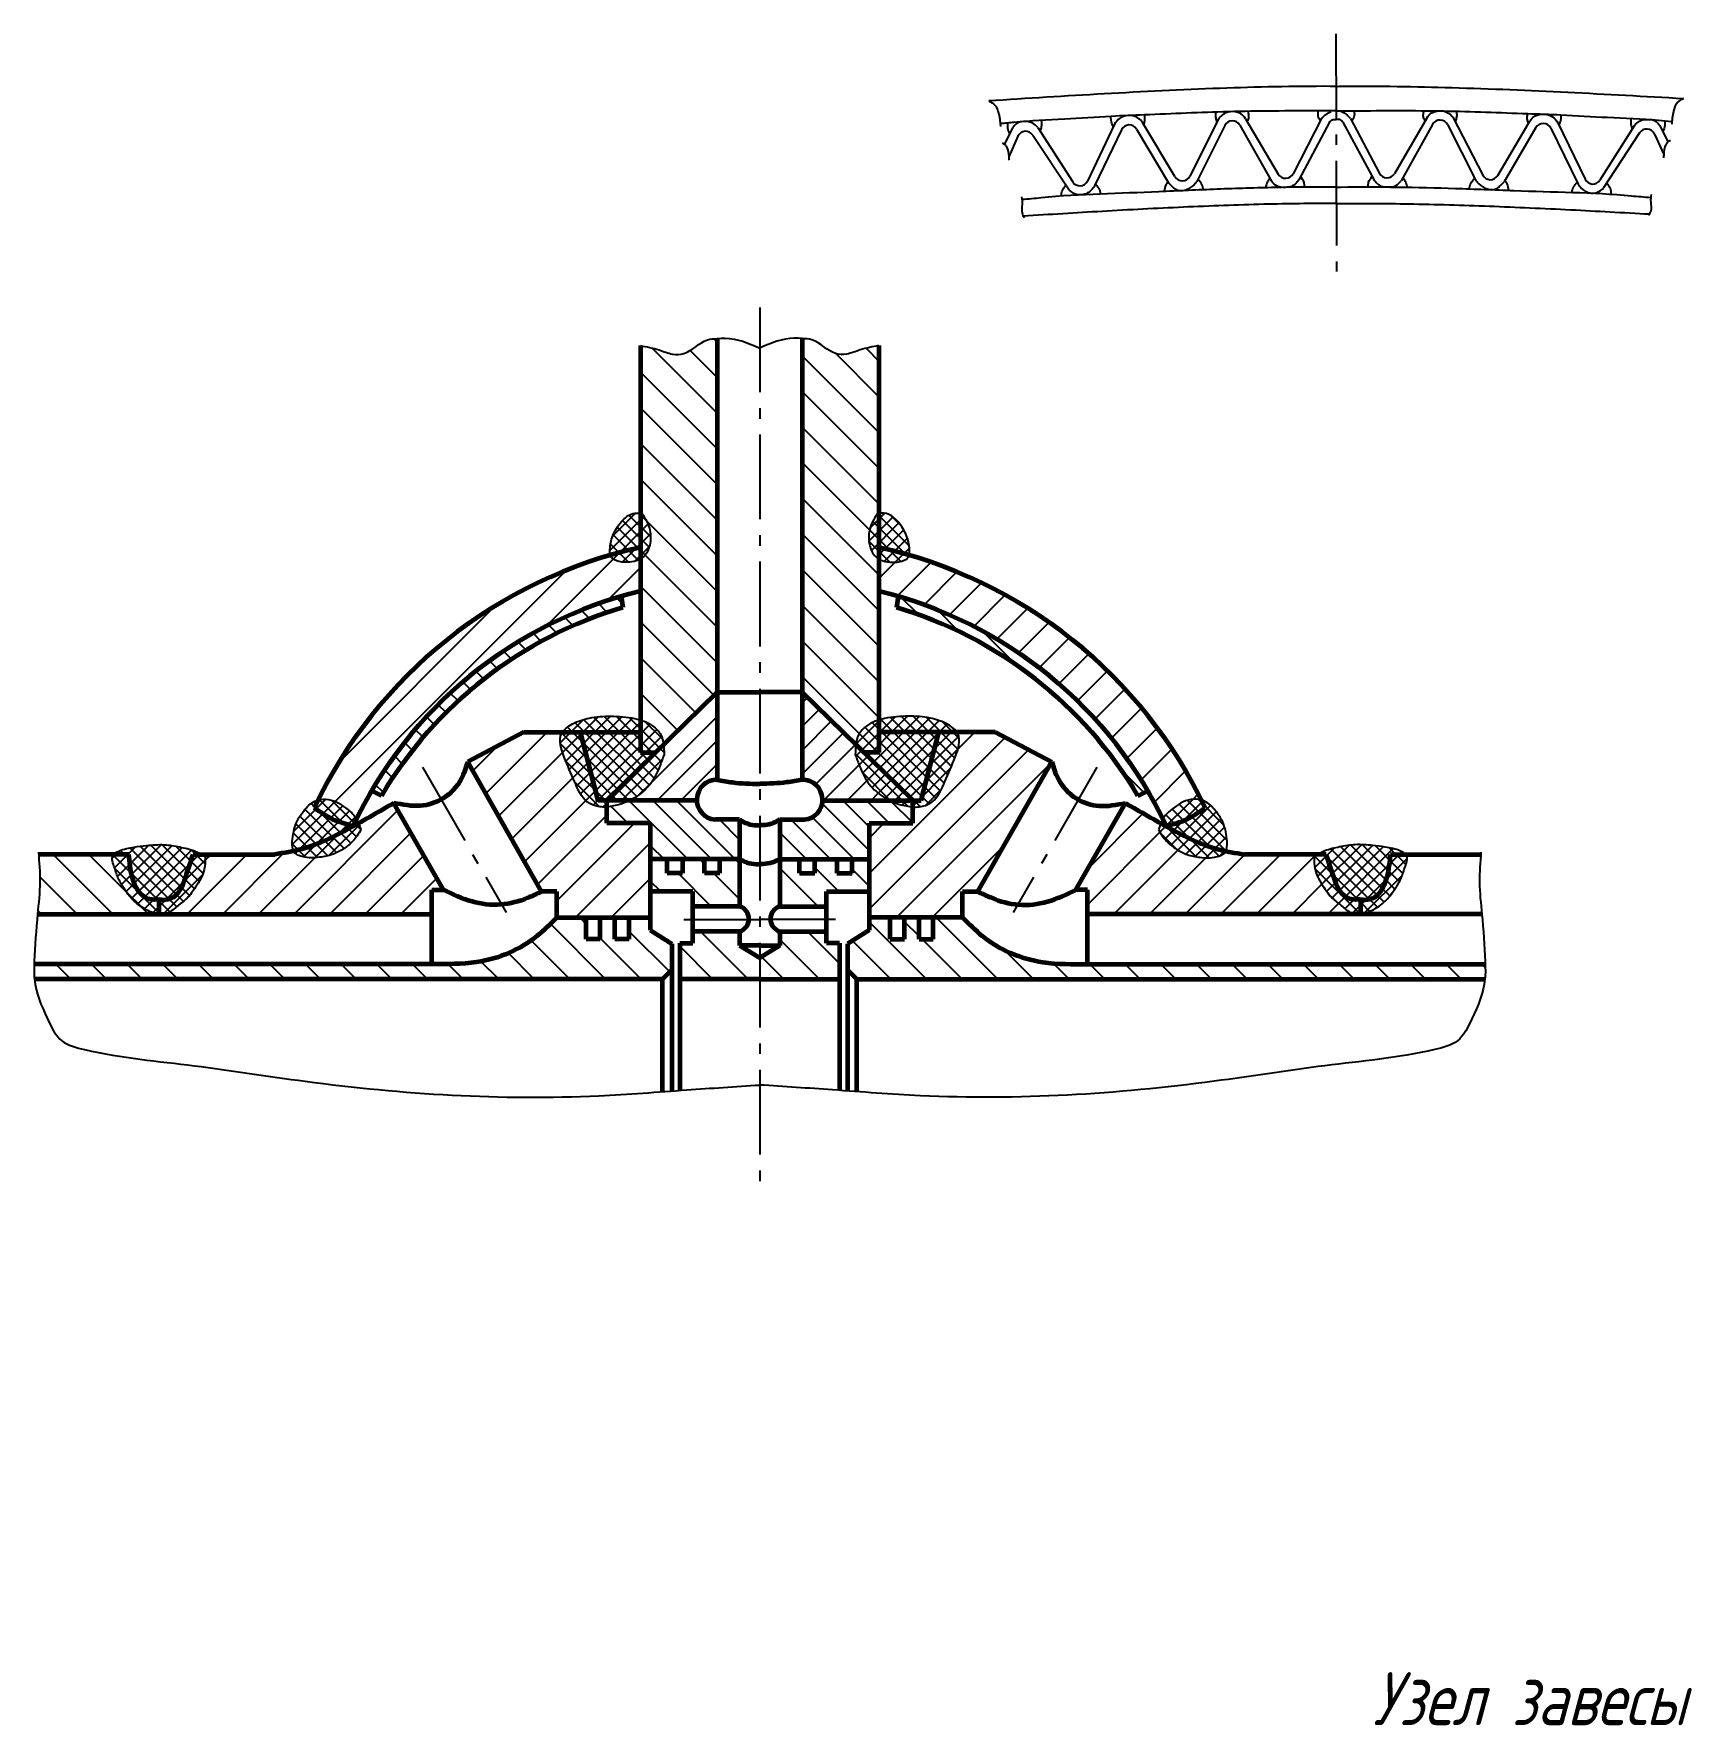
# Model space of a CAD drawing. Header units: millimetres. Extents: x 132 to 289, y 1161 to 1321.
import ezdxf

# ---------------------------------------------------------------- set-up
doc = ezdxf.new("R2010")
doc.units = ezdxf.units.MM
doc.linetypes.add('GOST2.303 6', pattern=[12, 8, -1.5, 1, -1.5])
doc.layers.get('0').update_dxf_attribs({"lineweight": 60})
doc.layers.add('Layer1', color=7, linetype='Continuous')
doc.layers.add('Layer2', color=7, linetype='GOST2.303 6')
doc.styles.add('GOST 2.304', font='CS_Gost2304.shx', dxfattribs={"oblique": 15.00000000195859})
pattern_1 = [(135, (0, 0), (-1.683798022700466, -1.683798022700466), [])]
pattern_2 = [(45, (0, 0), (-1.683798022700466, 1.683798022700466), [])]
pattern_3 = [(45, (0, 0), (-1.122532015133644, 1.122532015133644), [])]
pattern_4 = [(135, (0, 0), (-1.122532015133644, -1.122532015133644), [])]
pattern_5 = [(45, (0, 0), (-0.561266007566822, 0.5612660075668221), []), (135, (0, 0), (-0.5612660075668221, -0.561266007566822), [])]

msp = doc.modelspace()

# ---------------------------------------------------------------- texts
at = {"layer": 'Layer1', "color": 1, "style": 'GOST 2.304', "oblique": 15.00000000195859}
msp.add_text('Узел завесы', height=5, dxfattribs=at).set_placement((258.6450790802537, 1161.119810564442))

# ---------------------------------------------------------------- hatches: boundary and pattern name
at = {"layer": 'Layer1'}
h = msp.add_hatch(dxfattribs=at)
h.set_pattern_fill('ANSI31', color=1, scale=0.75, angle=90, style=0)
h.set_pattern_definition(pattern_1)
edge = h.paths.add_edge_path()
edge.add_spline(control_points=[(196.7124596168923, 1292.091634717935), (196.399154764228, 1292.072356975933), (195.204156956599, 1292.011395412491), (194.1325389780749, 1290.593832174213), (192.3956014172942, 1290.55569941607), (191.1011408602798, 1291.117986941976), (190.0687781814287, 1291.312529445389), (189.4715455318428, 1291.425074326321)], knot_values=[0, 1.77635683940025e-14, 1.77635683940025e-14, 1.77635683940025e-14, 0.9305618070033246, 3.501052103715116, 4.561931522145467, 5.886230917179947, 7.703882615172903, 7.703882615172903, 7.703882615172903, 7.703882615172903], degree=3, periodic=0)
edge.add_line((189.4715455318427, 1291.425074326321), (189.4715455318427, 1275.57655266607))
edge.add_spline(control_points=[(189.4715455318427, 1275.57655266607), (189.5231551913614, 1275.571010277289), (189.5748972940929, 1275.564957513202), (189.6266393968243, 1275.558904749116), (189.9316981529696, 1275.051777728776), (190.4843266929589, 1274.133092855143), (190.4346635912703, 1272.63291830941), (190.0175504696763, 1271.646885307308), (189.5844601037201, 1271.331723492039), (189.4715455318427, 1271.266924253384)], knot_values=[8.727229129113761, 8.727229129113761, 8.727229129113761, 8.727229129113761, 8.877947994553914, 8.877947994553914, 8.877947994553914, 10.61259591819924, 12.02034574622945, 13.23908060332755, 13.62615850262809, 13.62615850262809, 13.62615850262809, 13.62615850262809], degree=3, periodic=0)
edge.add_line((189.4715455318427, 1271.266924253384), (189.4715455318427, 1256.062595206417))
edge.add_spline(control_points=[(189.4715455318335, 1256.06259520642), (189.8784771118616, 1255.936856351433), (190.6277297158405, 1255.605071749281), (191.4519184330458, 1254.741851144362), (191.6138187126526, 1254.062087028363), (191.6517804314438, 1253.739704451355)], knot_values=[0.9142092235250416, 0.9142092235250416, 0.9142092235250416, 0.9142092235250416, 2.182228091205061, 3.342328319414103, 4.305872238787378, 4.305872238787378, 4.305872238787378, 4.305872238787378], degree=3, periodic=0)
edge.add_line((191.6517804314437, 1253.739704451356), (196.7124596168923, 1258.677917724185))
edge.add_line((196.7124596168923, 1258.677917724185), (196.7124596168923, 1292.091634717935))
edge = h.paths.add_edge_path()
edge.add_spline(control_points=[(211.9871238277747, 1271.266924253384), (211.8742092558973, 1271.331723492039), (211.4411188899411, 1271.646885307308), (211.0240057683472, 1272.63291830941), (210.9743426666585, 1274.133092855143), (211.5269712066479, 1275.051777728776), (211.8320299627931, 1275.558904749116), (211.8837720655245, 1275.564957513202), (211.935514168256, 1275.571010277289), (211.9871238277746, 1275.57655266607)], knot_values=[8.727229129113804, 8.727229129113804, 8.727229129113804, 8.727229129113804, 9.114307028414308, 10.33304188551241, 11.74079171354262, 13.47543963718794, 13.47543963718794, 13.47543963718794, 13.62615850262809, 13.62615850262809, 13.62615850262809, 13.62615850262809], degree=3, periodic=0)
edge.add_line((211.9871238277747, 1275.57655266607), (211.9871238277747, 1291.425074326321))
edge.add_spline(control_points=[(211.9871238277747, 1291.425074326321), (211.3898911781887, 1291.312529445389), (210.3575284993377, 1291.117986941976), (209.0630679423233, 1290.55569941607), (207.3261303815425, 1290.593832174213), (206.2545124030184, 1292.011395412491), (205.0595145953894, 1292.072356975933), (204.7462097427251, 1292.091634717935)], knot_values=[0, 0, 0, 0, 1.817651697992955, 3.141951093027436, 4.202830511457787, 6.773320808169578, 7.703882615172884, 7.703882615172884, 7.703882615172884, 7.703882615172903], degree=3, periodic=0)
edge.add_line((204.7462097427251, 1292.091634717935), (204.7462097427251, 1258.677917724185))
edge.add_line((204.7462097427251, 1258.677917724185), (209.8068889281735, 1253.739704451356))
edge.add_spline(control_points=[(209.8068889281736, 1253.739704451356), (209.8448506469648, 1254.062087028364), (210.0067509265716, 1254.741851144362), (210.8309396437768, 1255.605071749282), (211.5801922477558, 1255.936856351434), (211.9871238277838, 1256.06259520642)], knot_values=[0.9142092235252357, 0.9142092235252357, 0.9142092235252357, 0.9142092235252357, 1.877753142898317, 3.037853371107359, 4.305872238787356, 4.305872238787356, 4.305872238787356, 4.305872238787356], degree=3, periodic=0)
edge.add_line((211.9871238277747, 1256.062595206417), (211.9871238277747, 1271.266924253384))
edge = h.paths.add_edge_path()
edge.add_spline(control_points=[(269.2508243874845, 1231.58676086681), (269.2963422714319, 1232.051338016978), (269.2895633127233, 1232.526794442606), (269.2719003570962, 1233.002026564453)], knot_values=[10.6074908049975, 10.6074908049975, 10.6074908049975, 10.6074908049975, 12.02420489078823, 12.02420489078823, 12.02420489078823, 12.02420489078823], degree=3, periodic=0)
edge.add_line((269.2719003570962, 1233.002026564453), (231.6944178193546, 1233.002026564453))
edge.add_spline(control_points=[(231.6944178192743, 1233.002026564453), (230.2789141678558, 1232.992721410597), (227.79338117931, 1232.976382161419), (224.3663193292913, 1233.913620293767), (221.8249837463233, 1235.473797111635), (220.4941867153329, 1236.799633265549), (219.8942919244346, 1237.397291799342)], knot_values=[0, 0, 0, 0, 4.229666304897195, 7.427020849312171, 10.51707552043055, 13.05326654450219, 13.05326654450219, 13.05326654450219, 13.05326654450219], degree=3, periodic=0)
edge.add_line((219.8942919244345, 1237.397291799343), (217.1163550553484, 1237.397291799343))
edge.add_line((217.1163550553484, 1237.397291799343), (217.1163550553483, 1235.365469425878))
edge.add_line((217.1163550553483, 1235.365469425878), (215.7989892987189, 1235.365469425878))
edge.add_line((215.7989892987189, 1235.365469425878), (215.7989892987189, 1237.397291799343))
edge.add_line((215.7989892987189, 1237.397291799343), (214.4243368250564, 1237.397291799343))
edge.add_line((214.4243368250564, 1237.397291799343), (214.4243368250563, 1235.365469425878))
edge.add_line((214.4243368250563, 1235.365469425878), (213.0496900697717, 1235.365469425878))
edge.add_line((213.0496900697717, 1235.365469425878), (213.0496900697717, 1237.397291799343))
edge.add_line((213.0496900697717, 1237.397291799343), (211.0634169738514, 1237.397291799342))
edge.add_line((211.0634169738514, 1237.397291799342), (211.0634169738514, 1236.197287612488))
edge.add_line((211.0634169738514, 1236.197287612488), (209.0290751872362, 1234.911214706894))
edge.add_line((209.0290751872362, 1234.911214706894), (209.0290751872363, 1232.4559816893))
edge.add_line((209.0290751872363, 1232.4559816893), (209.9009335021958, 1231.58676086681))
edge.add_line((209.9009335021958, 1231.58676086681), (269.2508243874845, 1231.58676086681))
edge = h.paths.add_edge_path()
edge.add_line((192.4295941723811, 1234.911214706893), (190.3952523857659, 1236.197287612487))
edge.add_line((190.3952523857659, 1236.197287612487), (190.3952523857659, 1237.397291799342))
edge.add_line((190.3952523857659, 1237.397291799342), (188.4089792898457, 1237.397291799342))
edge.add_line((188.4089792898457, 1237.397291799342), (188.4089792898457, 1235.365469425878))
edge.add_line((188.4089792898457, 1235.365469425878), (187.034332534561, 1235.365469425878))
edge.add_line((187.034332534561, 1235.365469425878), (187.034332534561, 1237.397291799343))
edge.add_line((187.034332534561, 1237.397291799343), (185.6596800608985, 1237.397291799343))
edge.add_line((185.6596800608985, 1237.397291799343), (185.6596800608985, 1235.365469425878))
edge.add_line((185.6596800608985, 1235.365469425878), (184.342314304269, 1235.365469425878))
edge.add_line((184.342314304269, 1235.365469425878), (184.342314304269, 1237.397291799342))
edge.add_line((184.342314304269, 1237.397291799342), (181.5643774351829, 1237.397291799342))
edge.add_spline(control_points=[(181.5643774351828, 1237.397291799342), (180.9644826442844, 1236.79963326555), (179.6336856132941, 1235.473797111635), (177.0923500303261, 1233.913620293767), (173.6652881803073, 1232.976382161419), (171.1797551917615, 1232.992721410597), (169.764251540343, 1233.002026564453)], knot_values=[0, 0, 0, 0, 2.53619102407164, 5.626245695190017, 8.823600239604993, 13.05326654450219, 13.05326654450219, 13.05326654450219, 13.05326654450219], degree=3, periodic=0)
edge.add_line((169.7642515403335, 1233.002026564453), (132.1867690025213, 1233.002026564453))
edge.add_spline(control_points=[(132.1867690025212, 1233.002026564453), (132.1691060468941, 1232.526794442606), (132.1623270881855, 1232.051338016978), (132.2078449721329, 1231.586760866811)], knot_values=[10.6074908049975, 10.6074908049975, 10.6074908049975, 10.6074908049975, 12.02420489078822, 12.02420489078834, 12.02420489078834, 12.02420489078834], degree=3, periodic=0)
edge.add_line((132.2078449721329, 1231.586760866811), (191.5577358574216, 1231.58676086681))
edge.add_line((191.5577358574216, 1231.58676086681), (192.4295941723811, 1232.455981689299))
edge.add_line((192.4295941723811, 1232.455981689299), (192.4295941723811, 1234.911214706893))
h = msp.add_hatch(dxfattribs=at)
h.set_pattern_fill('ANSI37', color=1, scale=0.25, style=0)
h.set_pattern_definition(pattern_5)
edge = h.paths.add_edge_path()
edge.add_spline(control_points=[(189.4715455318427, 1275.57655266607), (189.2220080932355, 1275.603350624302), (188.5342140270141, 1275.644841197752), (187.5610799337273, 1274.753996798282), (186.7939906945996, 1273.563679570656), (186.567529324396, 1272.464634331706), (186.5667064387025, 1271.79263683594), (186.6074935725076, 1271.632851796329)], knot_values=[0.1507188654401535, 0.1507188654401535, 0.1507188654401535, 0.1507188654401535, 0.8794584072720922, 2.184562237359682, 3.768560527904723, 5.100703270364209, 5.602927184160267, 5.602927184160267, 5.602927184160267, 5.602927184160267], degree=3, periodic=0)
edge.add_arc((199.0222345670368, 1228.797186018713), 44.5984310999034, 102.36557899191268, 106.16277905824339, ccw=False)
edge.add_line((189.4715455318427, 1272.360982863408), (189.4715455318428, 1275.57655266607))
edge = h.paths.add_edge_path()
edge.add_spline(control_points=[(189.4715455318427, 1271.266924253384), (189.5844601037201, 1271.331723492039), (190.0175504696763, 1271.646885307308), (190.4346635912703, 1272.63291830941), (190.4843266929589, 1274.133092855143), (189.9316981529696, 1275.051777728776), (189.6266393968243, 1275.558904749116), (189.5748972940929, 1275.564957513202), (189.5231551913614, 1275.571010277289), (189.4715455318427, 1275.57655266607)], knot_values=[8.72722912911376, 8.72722912911376, 8.72722912911376, 8.72722912911376, 9.114307028414308, 10.33304188551241, 11.74079171354262, 13.47543963718794, 13.47543963718794, 13.47543963718794, 13.62615850262809, 13.62615850262809, 13.62615850262809, 13.62615850262809], degree=3, periodic=0)
edge.add_line((189.4715455318428, 1275.576552666071), (189.4715455318427, 1271.266924253385))
edge = h.paths.add_edge_path()
edge.add_arc((199.0222345670369, 1228.797186018713), 44.59843109990341, 102.3655789919128, 106.1627790582435)
edge.add_spline(control_points=[(186.6074935725076, 1271.632851796329), (186.6261884948197, 1271.559613776799), (186.769367315546, 1271.202314823572), (187.493401056989, 1270.988460092252), (188.4138600058025, 1270.915511878425), (189.1087913676814, 1271.058747458612), (189.4715455318427, 1271.266924253384)], knot_values=[5.602927184160267, 5.602927184160267, 5.602927184160267, 5.602927184160267, 5.833123233154513, 6.809731593711392, 7.483686178975095, 8.72722912911376, 8.72722912911376, 8.72722912911376, 8.72722912911376], degree=3, periodic=0)
edge.add_line((189.4715455318427, 1271.266924253385), (189.4715455318427, 1272.360982863408))
edge = h.paths.add_edge_path()
edge.add_spline(control_points=[(211.9871238277746, 1275.57655266607), (211.935514168256, 1275.571010277289), (211.8837720655245, 1275.564957513202), (211.8320299627931, 1275.558904749116), (211.5269712066479, 1275.051777728776), (210.9743426666585, 1274.133092855143), (211.0240057683472, 1272.63291830941), (211.4411188899411, 1271.646885307308), (211.8742092558973, 1271.331723492039), (211.9871238277747, 1271.266924253384)], knot_values=[8.727229129113804, 8.727229129113804, 8.727229129113804, 8.727229129113804, 8.877947994553956, 8.877947994553956, 8.877947994553956, 10.61259591819928, 12.02034574622949, 13.23908060332759, 13.62615850262809, 13.62615850262809, 13.62615850262809, 13.62615850262809], degree=3, periodic=0)
edge.add_line((211.9871238277746, 1271.266924253384), (211.9871238277747, 1275.57655266607))
edge = h.paths.add_edge_path()
edge.add_spline(control_points=[(214.8511757871098, 1271.632851796329), (214.8919629209148, 1271.79263683594), (214.8911400352213, 1272.464634331706), (214.6646786650179, 1273.563679570656), (213.89758942589, 1274.753996798282), (212.9244553326033, 1275.644841197752), (212.2366612663819, 1275.603350624303), (211.9871238277746, 1275.57655266607)], knot_values=[0.1507188654401528, 0.1507188654401528, 0.1507188654401528, 0.1507188654401528, 0.6529427792362332, 1.985085521695719, 3.56908381224076, 4.87418764232835, 5.602927184160289, 5.602927184160289, 5.602927184160289, 5.602927184160289], degree=3, periodic=0)
edge.add_line((211.9871238277747, 1275.57655266607), (211.9871238277747, 1272.360982863408))
edge.add_arc((202.4364347925835, 1228.797186018712), 44.59843109990327, 73.8372209417605, 77.63442100809112, ccw=False)
edge = h.paths.add_edge_path()
edge.add_arc((202.4364347925801, 1228.797186018713), 44.59843109990328, 73.83722094175603, 77.6344210080866)
edge.add_line((211.9871238277747, 1272.360982863408), (211.9871238277747, 1271.266924253385))
edge.add_spline(control_points=[(211.9871238277747, 1271.266924253384), (212.349877991936, 1271.058747458612), (213.0448093538148, 1270.915511878425), (213.9652683026284, 1270.988460092252), (214.6893020440714, 1271.202314823572), (214.8324808647976, 1271.559613776799), (214.8511757871098, 1271.632851796329)], knot_values=[5.602927184160288, 5.602927184160288, 5.602927184160288, 5.602927184160288, 6.846470134298997, 7.520424719562699, 8.497033080119579, 8.727229129113802, 8.727229129113802, 8.727229129113802, 8.727229129113802], degree=3, periodic=0)
edge = h.paths.add_edge_path()
edge.add_spline(control_points=[(162.6262931682972, 1246.729970488873), (162.5806776168725, 1246.808041289033), (162.319496892982, 1247.208260999183), (161.6507621272188, 1247.741358919227), (160.7673189597741, 1248.358123919286), (159.8591012247311, 1248.640270747551), (159.2576111836685, 1248.58401983966), (159.0209825555299, 1248.51823807191)], knot_values=[1.104695374511721, 1.104695374511721, 1.104695374511721, 1.104695374511721, 1.379225063210805, 2.559600248438552, 3.600852017611309, 4.615605754871068, 5.345383316992028, 5.345383316992028, 5.345383316992028, 5.345383316992028], degree=3, periodic=0)
edge.add_arc((199.0222345670279, 1228.797186018698), 44.59843109990341, 153.7562017006211, 154.8480459285991)
edge.add_spline(control_points=[(158.6524583169711, 1247.7524286205), (159.2220700621432, 1247.358117804718), (160.3409118765147, 1246.583605284049), (161.6518039728817, 1246.220304016342), (162.2953099158599, 1246.041962469003)], knot_values=[0, 0, 0, 0, 2.061855750491196, 4.049934799281013, 4.049934799281013, 4.049934799281013, 4.049934799281013], degree=3, periodic=0)
edge.add_arc((199.0222345670359, 1228.797186018715), 40.57399794392436, 153.7698936420828, 154.8480459286232, ccw=False)
edge = h.paths.add_edge_path()
edge.add_spline(control_points=[(162.2953099158599, 1246.041962469003), (161.6518039728817, 1246.220304016342), (160.3409118765147, 1246.583605284049), (159.2220700621432, 1247.358117804718), (158.6524583169711, 1247.7524286205)], knot_values=[0, 0, 0, 0, 1.988079048789817, 4.049934799281013, 4.049934799281013, 4.049934799281013, 4.049934799281013], degree=3, periodic=0)
edge.add_arc((199.0222345670341, 1228.797186018711), 44.59843109990341, 153.7562017006403, 154.8480459286178, ccw=False)
edge.add_spline(control_points=[(159.0209825555299, 1248.51823807191), (158.9064624124634, 1248.486401951686), (158.3703779173476, 1248.284869764593), (157.6929943521956, 1247.54506783838), (156.9853320896775, 1246.584027863874), (156.6877213527071, 1245.541277913877), (156.5436015820917, 1244.625078849017), (156.5680583005413, 1243.928168718718), (156.6957472357919, 1243.675310373186)], knot_values=[5.345383316992028, 5.345383316992028, 5.345383316992028, 5.345383316992028, 5.698570636203268, 7.050987347978247, 8.237773656851507, 9.275068138314252, 10.22758648012836, 11.11744857067937, 11.11744857067937, 11.11744857067937, 11.11744857067937], degree=3, periodic=0)
edge.add_spline(control_points=[(156.6957472357917, 1243.675310373186), (156.9601900915135, 1243.730790078497), (158.8117435838697, 1244.165827334016), (160.8256763178689, 1245.200619420238), (162.5494285668656, 1246.151024122345), (162.833233522719, 1246.308950259076)], knot_values=[3.847768424298508, 3.847768424298508, 3.847768424298508, 3.847768424298508, 4.659425440522929, 9.56975181417322, 10.54164157648179, 10.54164157648179, 10.54164157648179, 10.54164157648179], degree=3, periodic=0)
edge.add_spline(control_points=[(162.833233522719, 1246.308950259076), (162.7719757108746, 1246.454664822358), (162.7045282234571, 1246.596071562606), (162.6262931682972, 1246.729970488873)], knot_values=[0.6338505712028287, 0.6338505712028287, 0.6338505712028287, 0.6338505712028287, 1.104695374511721, 1.104695374511721, 1.104695374511721, 1.104695374511721], degree=3, periodic=0)
edge.add_arc((199.0222345670355, 1228.797186018713), 40.57399794392435, 153.769893642081, 154.8480459286212)
edge = h.paths.add_edge_path()
edge.add_spline(control_points=[(156.6957472357919, 1243.675310373186), (156.7170851342023, 1243.633055610245), (156.9223619011925, 1243.299616666449), (157.9607531976896, 1242.995822221377), (159.1952327150628, 1243.063963649116), (160.4823934807279, 1243.327085451922), (161.457511554054, 1243.901131189398), (162.4131456005317, 1244.61512065315), (162.8280524129439, 1245.316056502185), (163.05819456293, 1245.704854368293), (162.9869466302454, 1245.908821949922), (162.9156986975608, 1246.11278953155), (162.833233522719, 1246.308950259076)], knot_values=[11.11744857067937, 11.11744857067937, 11.11744857067937, 11.11744857067937, 11.26615203390573, 12.35964137887905, 13.92184636331542, 15.10546248077646, 16.22154119753458, 17.29736254568816, 18.63740146229704, 18.63740146229704, 18.63740146229704, 19.27125203349987, 19.27125203349987, 19.27125203349987, 19.27125203349987], degree=3, periodic=0)
edge.add_spline(control_points=[(162.833233522719, 1246.308950259076), (162.5494285668656, 1246.151024122345), (160.8256763178689, 1245.200619420238), (158.8117435838697, 1244.165827334016), (156.9601900915135, 1243.730790078497), (156.6957472357917, 1243.675310373186)], knot_values=[3.847768424298507, 3.847768424298507, 3.847768424298507, 3.847768424298507, 4.819658186607074, 9.729984560257364, 10.54164157648179, 10.54164157648179, 10.54164157648179, 10.54164157648179], degree=3, periodic=0)
edge = h.paths.add_edge_path()
edge.add_spline(control_points=[(143.9770630305228, 1239.134961058295), (144.2781804982413, 1239.096347957073), (144.9890300672787, 1239.005193808591), (146.0472759713899, 1239.852647898473), (146.5732085974294, 1241.455979517585), (146.9750848411613, 1242.659359332741), (147.2120497276621, 1243.367976275994)], knot_values=[0, 0, 0, 0, 0.8844194215481582, 2.087853519157683, 3.652972411965648, 5.899750723718173, 5.899750723718173, 5.899750723718173, 5.899750723718173], degree=3, periodic=0)
edge.add_line((147.2120497276622, 1243.367976275994), (148.0058582271407, 1243.367976275994))
edge.add_spline(control_points=[(148.0058582271411, 1243.367976275994), (147.7910853605567, 1243.487173454652), (147.141376477945, 1243.821753611301), (145.9299856215848, 1244.074854860955), (144.4169636221698, 1244.347292012382), (142.9674627916397, 1244.235531499152), (141.5221054074617, 1244.048509174016), (140.4930904405642, 1243.867587188599), (139.824766107763, 1243.497956180134), (139.7088324375857, 1243.367976275994)], knot_values=[0.3893692039785824, 0.3893692039785824, 0.3893692039785824, 0.3893692039785824, 1.123801874712007, 2.582154447726728, 4.065169436166577, 5.722456493202264, 6.918287207201732, 8.410709181213335, 8.962861829531882, 8.962861829531882, 8.962861829531882, 8.962861829531882], degree=3, periodic=0)
edge.add_line((139.7088324375853, 1243.367976275994), (141.1243583609556, 1243.367976275994))
edge.add_spline(control_points=[(141.1243583609556, 1243.367976275994), (141.1973126251312, 1242.65014544686), (141.323189968997, 1241.411579899834), (141.9184495629395, 1239.855390391805), (142.9633045749213, 1239.004770258821), (143.6754125143088, 1239.096221927045), (143.9770630305228, 1239.134961058295)], knot_values=[0, 0, 0, 0, 2.15751044422213, 3.722629337030095, 4.926063434639619, 5.810482856187778, 5.810482856187778, 5.810482856187778, 5.810482856187778], degree=3, periodic=0)
edge = h.paths.add_edge_path()
edge.add_spline(control_points=[(143.9770630305228, 1239.134961058295), (143.6754125143088, 1239.096221927045), (142.9633045749213, 1239.004770258821), (141.9184495629395, 1239.855390391805), (141.323189968997, 1241.411579899834), (141.1973126251312, 1242.65014544686), (141.1243583609556, 1243.367976275994)], knot_values=[0, 0, 0, 0, 0.8844194215481582, 2.087853519157683, 3.652972411965648, 5.810482856187778, 5.810482856187778, 5.810482856187778, 5.810482856187778], degree=3, periodic=0)
edge.add_line((141.1243583609557, 1243.367976275994), (139.7088324375856, 1243.367976275994))
edge.add_spline(control_points=[(139.7088324375857, 1243.367976275994), (139.68242857842, 1243.338373391189), (139.4453361878538, 1243.01786449266), (139.8165807264119, 1242.086224150725), (140.0884023608966, 1241.066709927028), (140.7388828324395, 1240.061639567377), (141.4927401283517, 1238.973880201523), (142.502288042311, 1238.246190405643), (143.3724308534303, 1237.838284415146), (143.7969834807412, 1237.749536103345), (143.9770630305243, 1237.735116714362)], knot_values=[8.962861829531882, 8.962861829531882, 8.962861829531882, 8.962861829531882, 9.088614432221577, 10.25604302926521, 11.37080547040926, 12.44317854405714, 13.76693002194189, 15.33846443146147, 16.09807268217849, 16.63444498628153, 16.63444498628385, 16.63444498628385, 16.63444498628385], degree=3, periodic=0)
edge.add_line((143.9770630305228, 1237.735116714362), (143.9770630305228, 1239.134961058295))
edge = h.paths.add_edge_path()
edge.add_spline(control_points=[(144.3166258237986, 1237.735116714442), (144.4957521533974, 1237.749871080566), (145.0463649105253, 1237.871387576924), (145.7435649010816, 1238.533733260559), (146.720838854143, 1239.219669652307), (147.5436834495771, 1240.408683658746), (148.3473032856346, 1241.703803402814), (148.3462705093301, 1242.755054844769), (148.345858550584, 1243.17438304205), (148.232790728225, 1243.239582677828), (148.119722905866, 1243.304782313606), (148.0058582271411, 1243.367976275994)], knot_values=[16.96931008200152, 16.96931008200152, 16.96931008200152, 16.96931008200152, 17.50009909348564, 18.62696571876081, 19.76468154250692, 21.07123071485998, 22.938342017424, 24.17730960284932, 24.17730960284932, 24.17730960284932, 24.56667880682791, 24.56667880682791, 24.56667880682791, 24.56667880682791], degree=3, periodic=0)
edge.add_line((148.0058582271406, 1243.367976275994), (147.2120497276621, 1243.367976275994))
edge.add_spline(control_points=[(147.2120497276621, 1243.367976275994), (146.9750848411613, 1242.659359332741), (146.5732085974294, 1241.455979517585), (146.0472759713899, 1239.852647898473), (144.9890300672787, 1239.005193808591), (144.2781804982413, 1239.096347957073), (143.9770630305228, 1239.134961058295)], knot_values=[0, 0, 0, 0, 2.246778311752525, 3.811897204560491, 5.015331302170015, 5.899750723718173, 5.899750723718173, 5.899750723718173, 5.899750723718173], degree=3, periodic=0)
edge.add_line((143.9770630305228, 1239.134961058295), (143.9770630305228, 1237.735116714362))
edge.add_line((143.9770630305228, 1237.735116714362), (144.3166258231943, 1237.735116714362))
h = msp.add_hatch(dxfattribs=at)
h.set_pattern_fill('ANSI31', color=1, scale=0.75, style=0)
h.set_pattern_definition(pattern_2)
edge = h.paths.add_edge_path()
edge.add_line((189.4715455318427, 1268.231100966466), (189.4715455318427, 1271.266924253385))
edge.add_spline(control_points=[(189.4715455318427, 1271.266924253384), (189.1087913676814, 1271.058747458612), (188.4138600058025, 1270.915511878425), (187.493401056989, 1270.988460092252), (186.769367315546, 1271.202314823572), (186.6261884948197, 1271.559613776799), (186.6074935725076, 1271.632851796329)], knot_values=[5.602927184160267, 5.602927184160267, 5.602927184160267, 5.602927184160267, 6.846470134298931, 7.520424719562634, 8.497033080119513, 8.72722912911376, 8.72722912911376, 8.72722912911376, 8.72722912911376], degree=3, periodic=0)
edge.add_arc((199.0222345670351, 1228.797186018713), 44.59843109990341, 106.1627790582411, 153.756201700642)
edge.add_spline(control_points=[(159.0209825555299, 1248.51823807191), (159.2576111836685, 1248.58401983966), (159.8591012247311, 1248.640270747551), (160.7673189597741, 1248.358123919286), (161.6507621272188, 1247.741358919227), (162.319496892982, 1247.208260999183), (162.5806776168725, 1246.808041289033), (162.6262931682972, 1246.729970488873)], knot_values=[1.104695374511721, 1.104695374511721, 1.104695374511721, 1.104695374511721, 1.834472936632681, 2.849226673892439, 3.890478443065197, 5.070853628292944, 5.345383316992028, 5.345383316992028, 5.345383316992028, 5.345383316992028], degree=3, periodic=0)
edge.add_arc((199.0222345670352, 1228.797186018713), 40.57399794392435, 103.61457768038622, 153.7698936420803, ccw=False)
h = msp.add_hatch(dxfattribs=at)
h.set_pattern_fill('ANSI31', color=1, scale=0.75, style=0)
h.set_pattern_definition(pattern_2)
edge = h.paths.add_edge_path()
edge.add_spline(control_points=[(214.8511757871098, 1271.632851796329), (214.8324808647976, 1271.559613776799), (214.6893020440714, 1271.202314823572), (213.9652683026284, 1270.988460092252), (213.0448093538148, 1270.915511878425), (212.349877991936, 1271.058747458612), (211.9871238277747, 1271.266924253384)], knot_values=[5.602927184160289, 5.602927184160289, 5.602927184160289, 5.602927184160289, 5.833123233154513, 6.809731593711392, 7.483686178975095, 8.727229129113804, 8.727229129113804, 8.727229129113804, 8.727229129113804], degree=3, periodic=0)
edge.add_line((211.9871238277747, 1271.266924253385), (211.9871238277747, 1268.231100966466))
edge.add_arc((202.436434792582, 1228.797186018713), 40.5739979439244, 26.230106357919283, 76.38542231961361, ccw=False)
edge.add_spline(control_points=[(238.8323761913202, 1246.729970488873), (238.8779917427449, 1246.808041289032), (239.1391724666354, 1247.208260999182), (239.8079072323986, 1247.741358919227), (240.6913503998434, 1248.358123919286), (241.5995681348862, 1248.640270747551), (242.2010581759487, 1248.58401983966), (242.4376868040873, 1248.51823807191)], knot_values=[1.104695374511717, 1.104695374511717, 1.104695374511717, 1.104695374511717, 1.379225063210805, 2.559600248438552, 3.600852017611309, 4.615605754871068, 5.345383316991924, 5.345383316991924, 5.345383316991924, 5.345383316991924], degree=3, periodic=0)
edge.add_arc((202.4364347925823, 1228.797186018713), 44.59843109990327, 26.24379829935751, 73.83722094175889)
h = msp.add_hatch(dxfattribs=at)
h.set_pattern_fill('ANSI31', color=1, scale=0.5, angle=90, style=0)
h.set_pattern_definition(pattern_4)
h.paths.add_polyline_path([(213.8247958210855, 1267.740151265828), (213.6483684896446, 1266.693392416535, -0.1895674096352683), (236.4590966913275, 1248.904110047448), (237.4079218800841, 1249.370090530285, 0.1909041519844157)])
h.paths.add_polyline_path([(187.8103008699728, 1266.693392416535), (187.6338735385319, 1267.740151265828, 0.1909041519844159), (164.0507474795333, 1249.370090530285), (164.9995726682899, 1248.904110047448, -0.1895674096352678)])
h = msp.add_hatch(dxfattribs=at)
h.set_pattern_fill('ANSI31', color=1, scale=0.5, style=0)
h.set_pattern_definition(pattern_3)
edge = h.paths.add_edge_path()
edge.add_line((196.7124596168923, 1258.677917724186), (191.6517804314437, 1253.739704451356))
edge.add_spline(control_points=[(191.6517804314438, 1253.739704451355), (191.6877984610966, 1253.433828279571), (191.6918623281472, 1253.115386229195), (191.6959261951978, 1252.796944178818), (191.5580325867505, 1252.409785350402), (191.2349078739867, 1251.502559942097), (190.5687828248894, 1250.057498848611), (189.4873610871932, 1249.053156068469), (188.7117940057321, 1248.59618125867), (188.4550583491588, 1248.46785949922)], knot_values=[23.43444071552356, 23.43444071552356, 23.43444071552356, 23.43444071552356, 24.3486499390486, 24.3486499390486, 24.3486499390486, 25.58362919898444, 27.2425644803361, 29.05906847311585, 29.91315345172579, 29.91315345172579, 29.91315345172579, 29.91315345172579], degree=3, periodic=0)
edge.add_line((188.4550583491589, 1248.46785949922), (194.7869922155365, 1248.46785949922))
edge.add_arc((196.6706085312287, 1248.52777141297), 1.884568879651456, 88.72751389585801, 181.8217844475579, ccw=False)
edge.add_line((196.7124596168923, 1250.411875536626), (196.7124596168923, 1258.677917724186))
h = msp.add_hatch(dxfattribs=at)
h.set_pattern_fill('ANSI31', color=1, scale=0.5, style=0)
h.set_pattern_definition(pattern_3)
edge = h.paths.add_edge_path()
edge.add_spline(control_points=[(213.0036110104585, 1248.46785949922), (212.7468753538853, 1248.59618125867), (211.9713082724242, 1249.053156068469), (210.889886534728, 1250.057498848611), (210.2237614856307, 1251.502559942097), (209.9006367728668, 1252.409785350402), (209.7627431644196, 1252.796944178818), (209.7668070314702, 1253.115386229195), (209.7708708985208, 1253.433828279572), (209.8068889281736, 1253.739704451356)], knot_values=[23.43444071552356, 23.43444071552356, 23.43444071552356, 23.43444071552356, 24.2885256941335, 26.10502968691324, 27.76396496826491, 28.99894422820075, 28.99894422820075, 28.99894422820075, 29.91315345172599, 29.91315345172599, 29.91315345172599, 29.91315345172599], degree=3, periodic=0)
edge.add_line((209.8068889281736, 1253.739704451356), (204.7462097427251, 1258.677917724185))
edge.add_line((204.7462097427251, 1258.677917724185), (204.7462097427251, 1250.411875536626))
edge.add_arc((204.7880608283925, 1248.52777141297), 1.884568879651456, -1.8217844475578886, 91.27248610425602, ccw=False)
edge.add_line((206.6716771440846, 1248.46785949922), (213.0036110104583, 1248.46785949922))
h = msp.add_hatch(dxfattribs=at)
h.set_pattern_fill('ANSI37', color=1, scale=0.25, style=0)
h.set_pattern_definition(pattern_5)
edge = h.paths.add_edge_path()
edge.add_spline(control_points=[(189.4715455318335, 1256.06259520642), (189.2950363148271, 1256.117135251799), (188.3734099929754, 1256.351314110533), (186.74998196135, 1256.461963548122), (184.7222150208664, 1256.349182020616), (183.1837541092475, 1255.833911178105), (182.3047399271587, 1255.230364954581), (182.0880420219278, 1254.910717873463)], knot_values=[4.305872238787378, 4.305872238787378, 4.305872238787378, 4.305872238787378, 4.85588366200526, 7.130570008039859, 9.18660298198073, 10.8576756304836, 12.07155274181101, 12.07155274181101, 12.07155274181101, 12.07155274181101], degree=3, periodic=0)
edge.add_line((182.0880420219275, 1254.910717873462), (189.4715455318427, 1254.910717873462))
edge.add_line((189.4715455318427, 1254.910717873462), (189.4715455318427, 1256.062595206418))
edge = h.paths.add_edge_path()
edge.add_line((183.7987212309216, 1254.910717873462), (182.0880420219277, 1254.910717873462))
edge.add_spline(control_points=[(182.0880420219278, 1254.910717873463), (182.056958305296, 1254.86486685667), (181.6687603233575, 1254.208852727985), (182.2868211061892, 1252.341576917564), (183.2010845533718, 1250.386604115542), (184.0016542017995, 1248.391204703778), (185.3750946850371, 1247.846112182154), (186.0109344849552, 1247.829459179724), (186.2742513665237, 1247.848201981988)], knot_values=[12.07155274181101, 12.07155274181101, 12.07155274181101, 12.07155274181101, 12.24567446261888, 14.4914580796792, 16.96178175463321, 19.27243211580834, 20.38133017656558, 21.16963110450106, 21.16963110450106, 21.16963110450106, 21.16963110450106], degree=3, periodic=0)
edge.add_line((186.2742513665243, 1247.848201981988), (186.2742513665243, 1248.46785949922))
edge.add_line((186.2742513665243, 1248.46785949922), (185.4820958127965, 1248.46785949922))
edge.add_line((185.4820958127965, 1248.46785949922), (183.7987212309216, 1254.910717873462))
h.paths.add_polyline_path([(190.8874989613207, 1252.993918211677), (189.4715455318427, 1252.993918211677), (189.4715455318427, 1254.910717873462), (183.7987212309215, 1254.910717873462), (185.4820958127965, 1248.46785949922), (186.2742513665243, 1248.46785949922), (186.2742513665243, 1248.492308908131)])
edge = h.paths.add_edge_path()
edge.add_spline(control_points=[(191.6517804314438, 1253.739704451355), (191.6138187126526, 1254.062087028363), (191.4519184330458, 1254.741851144362), (190.6277297158405, 1255.605071749281), (189.8784771118616, 1255.936856351433), (189.4715455318335, 1256.06259520642)], knot_values=[0.914209223525042, 0.914209223525042, 0.914209223525042, 0.914209223525042, 1.877753142898317, 3.037853371107359, 4.305872238787378, 4.305872238787378, 4.305872238787378, 4.305872238787378], degree=3, periodic=0)
edge.add_line((189.4715455318427, 1256.062595206417), (189.4715455318427, 1252.993918211677))
edge.add_line((189.4715455318427, 1252.993918211677), (190.8874989613208, 1252.993918211677))
edge.add_line((190.8874989613208, 1252.993918211677), (191.6517804314437, 1253.739704451356))
edge = h.paths.add_edge_path()
edge.add_spline(control_points=[(188.4550583491588, 1248.46785949922), (188.7117940057321, 1248.59618125867), (189.4873610871932, 1249.053156068469), (190.5687828248894, 1250.057498848611), (191.2349078739867, 1251.502559942097), (191.5580325867505, 1252.409785350402), (191.6959261951978, 1252.796944178818), (191.6918623281472, 1253.115386229195), (191.6877984610966, 1253.433828279571), (191.6517804314438, 1253.739704451355)], knot_values=[23.43444071552356, 23.43444071552356, 23.43444071552356, 23.43444071552356, 24.2885256941335, 26.10502968691324, 27.76396496826491, 28.99894422820075, 28.99894422820075, 28.99894422820075, 29.91315345172579, 29.91315345172579, 29.91315345172579, 29.91315345172579], degree=3, periodic=0)
edge.add_line((191.6517804314437, 1253.739704451356), (186.2742513665243, 1248.492308908131))
edge.add_line((186.2742513665243, 1248.492308908131), (186.2742513665243, 1248.46785949922))
edge.add_line((186.2742513665243, 1248.46785949922), (188.4550583491587, 1248.46785949922))
edge = h.paths.add_edge_path()
edge.add_spline(control_points=[(211.9871238277838, 1256.06259520642), (211.5801922477558, 1255.936856351434), (210.8309396437768, 1255.605071749282), (210.0067509265716, 1254.741851144362), (209.8448506469648, 1254.062087028364), (209.8068889281736, 1253.739704451356)], knot_values=[0.9142092235252361, 0.9142092235252361, 0.9142092235252361, 0.9142092235252361, 2.182228091205233, 3.342328319414276, 4.305872238787357, 4.305872238787357, 4.305872238787357, 4.305872238787357], degree=3, periodic=0)
edge.add_line((209.8068889281736, 1253.739704451356), (210.5711703982967, 1252.993918211676))
edge.add_line((210.5711703982967, 1252.993918211676), (211.9871238277747, 1252.993918211677))
edge.add_line((211.9871238277747, 1252.993918211677), (211.9871238277747, 1256.062595206417))
edge = h.paths.add_edge_path()
edge.add_spline(control_points=[(219.3706273376898, 1254.910717873462), (219.1539294324589, 1255.230364954581), (218.27491525037, 1255.833911178105), (216.736454338751, 1256.349182020616), (214.7086873982674, 1256.461963548122), (213.0852593666419, 1256.351314110533), (212.1636330447902, 1256.1171352518), (211.9871238277838, 1256.06259520642)], knot_values=[4.305872238787357, 4.305872238787357, 4.305872238787357, 4.305872238787357, 5.519749350115097, 7.190821998617963, 9.246854972558834, 11.52154131859343, 12.07155274181134, 12.07155274181134, 12.07155274181134, 12.07155274181134], degree=3, periodic=0)
edge.add_line((211.9871238277747, 1256.062595206418), (211.9871238277747, 1254.910717873462))
edge.add_line((211.9871238277747, 1254.910717873462), (219.3706273376896, 1254.910717873462))
h.paths.add_polyline_path([(217.6599481286956, 1254.910717873462), (211.9871238277747, 1254.910717873462), (211.9871238277747, 1252.993918211677), (210.5711703982967, 1252.993918211676), (215.1844179930931, 1248.492308908131), (215.1844179930931, 1248.46785949922), (215.9765735468208, 1248.46785949922)])
edge = h.paths.add_edge_path()
edge.add_spline(control_points=[(215.1844179930937, 1247.848201981988), (215.4477348746622, 1247.829459179723), (216.0835746745803, 1247.846112182154), (217.4570151578178, 1248.391204703778), (218.2575848062456, 1250.386604115542), (219.1718482534283, 1252.341576917564), (219.7899090362598, 1254.208852727985), (219.4017110543215, 1254.864866856669), (219.3706273376898, 1254.910717873462)], knot_values=[12.07155274181133, 12.07155274181133, 12.07155274181133, 12.07155274181133, 12.85985366974678, 13.96875173050402, 16.27940209167915, 18.74972576663316, 20.99550938369348, 21.16963110450102, 21.16963110450102, 21.16963110450102, 21.16963110450102], degree=3, periodic=0)
edge.add_line((219.3706273376898, 1254.910717873462), (217.6599481286957, 1254.910717873462))
edge.add_line((217.6599481286957, 1254.910717873462), (215.9765735468208, 1248.46785949922))
edge.add_line((215.9765735468208, 1248.46785949922), (215.1844179930931, 1248.46785949922))
edge.add_line((215.1844179930931, 1248.46785949922), (215.1844179930931, 1247.848201981988))
edge = h.paths.add_edge_path()
edge.add_spline(control_points=[(209.8068889281736, 1253.739704451356), (209.7708708985208, 1253.433828279572), (209.7668070314702, 1253.115386229195), (209.7627431644196, 1252.796944178818), (209.9006367728668, 1252.409785350402), (210.2237614856307, 1251.502559942097), (210.889886534728, 1250.057498848611), (211.9713082724242, 1249.053156068469), (212.7468753538853, 1248.59618125867), (213.0036110104585, 1248.46785949922)], knot_values=[23.43444071552355, 23.43444071552355, 23.43444071552355, 23.43444071552355, 24.34864993904879, 24.34864993904879, 24.34864993904879, 25.58362919898463, 27.24256448033629, 29.05906847311604, 29.91315345172598, 29.91315345172598, 29.91315345172598, 29.91315345172598], degree=3, periodic=0)
edge.add_line((213.0036110104582, 1248.46785949922), (215.1844179930931, 1248.46785949922))
edge.add_line((215.1844179930931, 1248.46785949922), (215.1844179930931, 1248.492308908131))
edge.add_line((215.1844179930931, 1248.492308908131), (209.8068889281736, 1253.739704451356))
edge = h.paths.add_edge_path()
edge.add_line((215.1844179930931, 1248.46785949922), (213.0036110104585, 1248.46785949922))
edge.add_spline(control_points=[(213.0036110104585, 1248.46785949922), (213.5422748644904, 1248.198624230446), (214.2714768761907, 1247.957515741102), (215.0264776919063, 1247.859444116625), (215.1844179930937, 1247.848201981988)], knot_values=[21.16963110450103, 21.16963110450103, 21.16963110450103, 21.16963110450103, 22.96160932984555, 23.43444071552356, 23.43444071552356, 23.43444071552356, 23.43444071552356], degree=3, periodic=0)
edge.add_line((215.1844179930931, 1247.848201981988), (215.1844179930931, 1248.46785949922))
h = msp.add_hatch(dxfattribs=at)
h.set_pattern_fill('ANSI31', color=1, scale=0.75, style=0)
h.set_pattern_definition(pattern_2)
edge = h.paths.add_edge_path()
edge.add_line((190.3952523857659, 1246.319961455754), (186.2742513665242, 1246.319961455754))
edge.add_line((186.2742513665242, 1246.319961455754), (186.2742513665243, 1247.848201981988))
edge.add_spline(control_points=[(186.2742513665237, 1247.848201981988), (186.0109344849552, 1247.829459179724), (185.3750946850371, 1247.846112182154), (184.0016542017995, 1248.391204703778), (183.2010845533718, 1250.386604115542), (182.2868211061892, 1252.341576917564), (181.6687603233575, 1254.208852727985), (182.056958305296, 1254.86486685667), (182.0880420219278, 1254.910717873463)], knot_values=[12.07155274181101, 12.07155274181101, 12.07155274181101, 12.07155274181101, 12.85985366974649, 13.96875173050373, 16.27940209167885, 18.74972576663287, 20.99550938369319, 21.16963110450106, 21.16963110450106, 21.16963110450106, 21.16963110450106], degree=3, periodic=0)
edge.add_line((182.0880420219277, 1254.910717873462), (178.4418567887242, 1254.910717873463))
edge.add_line((178.4418567887242, 1254.910717873463), (173.1428583366241, 1252.113168154742))
edge.add_line((173.1428583366241, 1252.113168154742), (180.1130929696091, 1239.854660431734))
edge.add_line((180.1130929696091, 1239.854660431734), (181.5643774351828, 1239.854660431733))
edge.add_line((181.5643774351828, 1239.854660431733), (181.5643774351827, 1237.397291799342))
edge.add_line((181.5643774351827, 1237.397291799342), (190.3952523857659, 1237.397291799343))
edge.add_line((190.3952523857659, 1237.397291799343), (190.3952523857659, 1246.319961455754))
h = msp.add_hatch(dxfattribs=at)
h.set_pattern_fill('ANSI31', color=1, scale=0.75, style=0)
h.set_pattern_definition(pattern_2)
edge = h.paths.add_edge_path()
edge.add_line((228.3158110229933, 1252.113168154741), (223.0168125708933, 1254.910717873462))
edge.add_line((223.0168125708933, 1254.910717873462), (219.3706273376897, 1254.910717873462))
edge.add_spline(control_points=[(219.3706273376898, 1254.910717873462), (219.4017110543215, 1254.864866856669), (219.7899090362598, 1254.208852727985), (219.1718482534283, 1252.341576917564), (218.2575848062456, 1250.386604115542), (217.4570151578178, 1248.391204703778), (216.0835746745803, 1247.846112182154), (215.4477348746622, 1247.829459179724), (215.1844179930937, 1247.848201981988)], knot_values=[12.07155274181134, 12.07155274181134, 12.07155274181134, 12.07155274181134, 12.24567446261888, 14.4914580796792, 16.96178175463321, 19.27243211580834, 20.38133017656558, 21.16963110450103, 21.16963110450103, 21.16963110450103, 21.16963110450103], degree=3, periodic=0)
edge.add_line((215.1844179930931, 1247.848201981988), (215.1844179930931, 1246.319961455754))
edge.add_line((215.1844179930931, 1246.319961455754), (211.0634169738514, 1246.319961455754))
edge.add_line((211.0634169738514, 1246.319961455754), (211.0634169738514, 1237.397291799342))
edge.add_line((211.0634169738514, 1237.397291799342), (219.8942919244346, 1237.397291799342))
edge.add_line((219.8942919244346, 1237.397291799342), (219.8942919244346, 1239.854660431733))
edge.add_line((219.8942919244346, 1239.854660431733), (221.3455763900083, 1239.854660431733))
edge.add_line((221.3455763900083, 1239.854660431733), (228.3158110229933, 1252.113168154741))
edge = h.paths.add_edge_path()
edge.add_spline(control_points=[(257.1420435358187, 1237.735116714441), (256.96291720622, 1237.749871080566), (256.412304449092, 1237.871387576924), (255.7151044585358, 1238.533733260558), (254.7378305054743, 1239.219669652307), (253.9149859100403, 1240.408683658745), (253.1113660739829, 1241.703803402814), (253.1123988502872, 1242.755054844769), (253.1128108090334, 1243.17438304205), (253.2258786313924, 1243.239582677828), (253.3389464537514, 1243.304782313606), (253.4528111324763, 1243.367976275994)], knot_values=[16.96931008200152, 16.96931008200152, 16.96931008200152, 16.96931008200152, 17.50009909348564, 18.62696571876081, 19.76468154250692, 21.07123071485998, 22.938342017424, 24.17730960284932, 24.17730960284932, 24.17730960284932, 24.56667880682791, 24.56667880682791, 24.56667880682791, 24.56667880682791], degree=3, periodic=0)
edge.add_line((253.4528111324768, 1243.367976275994), (246.5363837565973, 1243.367976275994))
edge.add_spline(control_points=[(246.5363837565992, 1243.367976275994), (245.9422875518735, 1243.460249032146), (245.3481913471478, 1243.552521788299), (244.7629221238257, 1243.675310373186)], knot_values=[10.54164157648184, 10.54164157648184, 10.54164157648184, 10.54164157648184, 12.33801406759336, 12.33801406759336, 12.33801406759336, 12.33801406759336], degree=3, periodic=0)
edge.add_spline(control_points=[(244.7629221238255, 1243.675310373186), (244.7415842254151, 1243.633055610245), (244.5363074584249, 1243.299616666449), (243.4979161619279, 1242.995822221377), (242.2634366445546, 1243.063963649116), (240.9762758788895, 1243.327085451921), (240.0011578055633, 1243.901131189398), (239.0455237590857, 1244.61512065315), (238.6306169466735, 1245.316056502185), (238.4004747966874, 1245.704854368293), (238.4717227293719, 1245.908821949922), (238.5429706620566, 1246.11278953155), (238.6254358368984, 1246.308950259076)], knot_values=[11.11744857067915, 11.11744857067915, 11.11744857067915, 11.11744857067915, 11.26615203390573, 12.35964137887905, 13.92184636331542, 15.10546248077646, 16.22154119753458, 17.29736254568816, 18.63740146229704, 18.63740146229704, 18.63740146229704, 19.27125203349988, 19.27125203349988, 19.27125203349988, 19.27125203349988], degree=3, periodic=0)
edge.add_spline(control_points=[(238.6254358368984, 1246.308950259076), (237.5018354141528, 1246.934189073034), (236.3939433942545, 1247.573462871209), (235.2860513743562, 1248.212736669385)], knot_values=[0, 0, 0, 0, 3.847768424298501, 3.847768424298501, 3.847768424298501, 3.847768424298501], degree=3, periodic=0)
edge.add_line((235.2860513743563, 1248.212736669385), (230.612203228333, 1240.01960658884))
edge.add_line((230.612203228333, 1240.01960658884), (231.6944178192744, 1240.019606588841))
edge.add_line((231.6944178192744, 1240.019606588841), (231.6944178192743, 1237.735116714362))
edge.add_line((231.6944178192743, 1237.735116714362), (257.1420435363494, 1237.735116714362))
h = msp.add_hatch(dxfattribs=at)
h.set_pattern_fill('ANSI31', color=1, scale=0.75, style=0)
h.set_pattern_definition(pattern_2)
edge = h.paths.add_edge_path()
edge.add_spline(control_points=[(162.833233522719, 1246.308950259076), (162.9156986975608, 1246.11278953155), (162.9869466302454, 1245.908821949922), (163.05819456293, 1245.704854368293), (162.8280524129439, 1245.316056502185), (162.4131456005317, 1244.61512065315), (161.457511554054, 1243.901131189398), (160.4823934807279, 1243.327085451922), (159.1952327150628, 1243.063963649116), (157.9607531976896, 1242.995822221377), (156.9223619011925, 1243.299616666449), (156.7170851342023, 1243.633055610245), (156.6957472357919, 1243.675310373186)], knot_values=[11.11744857067938, 11.11744857067938, 11.11744857067938, 11.11744857067938, 11.7512991418822, 11.7512991418822, 11.7512991418822, 13.09133805849109, 14.16715940664466, 15.28323812340279, 16.46685424086382, 18.02905922530019, 19.12254857027352, 19.27125203349987, 19.27125203349987, 19.27125203349987, 19.27125203349987], degree=3, periodic=0)
edge.add_spline(control_points=[(156.6957472357917, 1243.675310373186), (156.1104780124695, 1243.552521788299), (155.5163818077438, 1243.460249032147), (154.9222856030182, 1243.367976275994)], knot_values=[10.54164157648179, 10.54164157648179, 10.54164157648179, 10.54164157648179, 12.33801406759336, 12.33801406759336, 12.33801406759336, 12.33801406759336], degree=3, periodic=0)
edge.add_line((154.9222856030177, 1243.367976275994), (148.0058582271401, 1243.367976275994))
edge.add_spline(control_points=[(148.0058582271411, 1243.367976275994), (148.119722905866, 1243.304782313606), (148.232790728225, 1243.239582677828), (148.345858550584, 1243.17438304205), (148.3462705093301, 1242.755054844769), (148.3473032856346, 1241.703803402814), (147.5436834495771, 1240.408683658746), (146.720838854143, 1239.219669652307), (145.7435649010816, 1238.533733260559), (145.0463649105253, 1237.871387576924), (144.4957521533974, 1237.749871080566), (144.3166258237986, 1237.735116714442)], knot_values=[16.96931008200152, 16.96931008200152, 16.96931008200152, 16.96931008200152, 17.3586792859801, 17.3586792859801, 17.3586792859801, 18.59764687140543, 20.46475817396944, 21.7713073463225, 22.90902317006861, 24.03588979534378, 24.5666788068279, 24.5666788068279, 24.5666788068279, 24.5666788068279], degree=3, periodic=0)
edge.add_line((144.3166258232669, 1237.735116714362), (169.764251540343, 1237.735116714362))
edge.add_line((169.764251540343, 1237.735116714362), (169.764251540343, 1240.019606588841))
edge.add_line((169.764251540343, 1240.019606588841), (170.8464661312845, 1240.019606588841))
edge.add_line((170.8464661312845, 1240.019606588841), (166.1726179852612, 1248.212736669385))
edge.add_spline(control_points=[(166.1726179852611, 1248.212736669385), (165.0647259653629, 1247.57346287121), (163.9568339454646, 1246.934189073034), (162.833233522719, 1246.308950259076)], knot_values=[0, 0, 0, 0, 3.847768424298507, 3.847768424298507, 3.847768424298507, 3.847768424298507], degree=3, periodic=0)
h = msp.add_hatch(dxfattribs=at)
h.set_pattern_fill('ANSI31', color=1, scale=0.5, angle=90, style=0)
h.set_pattern_definition(pattern_4)
edge = h.paths.add_edge_path()
edge.add_line((198.8277793631713, 1246.649716838168), (196.5140490338498, 1246.649716838168))
edge.add_arc((196.6706085312286, 1248.52777141297), 1.884568879651456, 181.821784447551, 265.23469347334793, ccw=False)
edge.add_line((194.7869922155365, 1248.46785949922), (188.4550583491593, 1248.46785949922))
edge.add_spline(control_points=[(188.4550583491588, 1248.46785949922), (187.916394495127, 1248.198624230446), (187.1871924834266, 1247.957515741102), (186.432191667711, 1247.859444116625), (186.2742513665237, 1247.848201981988)], knot_values=[21.16963110450106, 21.16963110450106, 21.16963110450106, 21.16963110450106, 22.96160932984558, 23.43444071552355, 23.43444071552355, 23.43444071552355, 23.43444071552355], degree=3, periodic=0)
edge.add_line((186.2742513665243, 1247.848201981988), (186.2742513665243, 1246.319961455754))
edge.add_line((186.2742513665243, 1246.319961455754), (190.395252385766, 1246.319961455754))
edge.add_line((190.395252385766, 1246.319961455754), (190.395252385766, 1242.906610547002))
edge.add_line((190.395252385766, 1242.906610547002), (198.8277793631713, 1242.906610547002))
edge.add_line((198.8277793631713, 1242.906610547002), (198.8277793631713, 1246.649716838168))
edge = h.paths.add_edge_path()
edge.add_line((211.0634169738514, 1246.319961455754), (215.1844179930931, 1246.319961455754))
edge.add_line((215.1844179930931, 1246.319961455754), (215.1844179930931, 1247.848201981988))
edge.add_spline(control_points=[(215.1844179930937, 1247.848201981988), (215.0264776919063, 1247.859444116625), (214.2714768761907, 1247.957515741102), (213.5422748644904, 1248.198624230446), (213.0036110104585, 1248.46785949922)], knot_values=[21.16963110450103, 21.16963110450103, 21.16963110450103, 21.16963110450103, 21.64246249017903, 23.43444071552356, 23.43444071552356, 23.43444071552356, 23.43444071552356], degree=3, periodic=0)
edge.add_line((213.0036110104583, 1248.46785949922), (206.6716771440809, 1248.46785949922))
edge.add_arc((204.7880608283887, 1248.52777141297), 1.884568879651456, 274.7653065266539, 358.178215552449, ccw=False)
edge.add_line((204.9446203257676, 1246.649716838168), (202.630889996446, 1246.649716838168))
edge.add_line((202.630889996446, 1246.649716838168), (202.630889996446, 1242.906610547002))
edge.add_line((202.630889996446, 1242.906610547002), (211.0634169738514, 1242.906610547002))
edge.add_line((211.0634169738514, 1242.906610547002), (211.0634169738514, 1246.319961455754))
h = msp.add_hatch(dxfattribs=at)
h.set_pattern_fill('ANSI37', color=1, scale=0.25, style=0)
h.set_pattern_definition(pattern_5)
edge = h.paths.add_edge_path()
edge.add_spline(control_points=[(239.1633594437575, 1246.041962469003), (239.8068653867357, 1246.220304016342), (241.1177574831027, 1246.583605284049), (242.2365992974741, 1247.358117804718), (242.8062110426463, 1247.7524286205)], knot_values=[0, 0, 0, 0, 1.988079048789817, 4.049934799281013, 4.049934799281013, 4.049934799281013, 4.049934799281013], degree=3, periodic=0)
edge.add_arc((202.4364347925845, 1228.797186018709), 44.59843109990327, 25.15195407138576, 26.24379829936397)
edge.add_spline(control_points=[(242.4376868040873, 1248.51823807191), (242.2010581759487, 1248.58401983966), (241.5995681348862, 1248.640270747551), (240.6913503998434, 1248.358123919286), (239.8079072323986, 1247.741358919227), (239.1391724666354, 1247.208260999182), (238.8779917427449, 1246.808041289032), (238.8323761913202, 1246.729970488873)], knot_values=[1.104695374511716, 1.104695374511716, 1.104695374511716, 1.104695374511716, 1.834472936632572, 2.849226673892331, 3.890478443065088, 5.070853628292836, 5.345383316991924, 5.345383316991924, 5.345383316991924, 5.345383316991924], degree=3, periodic=0)
edge.add_arc((202.4364347925843, 1228.797186018709), 40.57399794392443, 25.151954071386, 26.230106357926218, ccw=False)
edge = h.paths.add_edge_path()
edge.add_spline(control_points=[(244.7629221238255, 1243.675310373186), (244.890611059076, 1243.928168718718), (244.9150677775257, 1244.625078849017), (244.7709480069103, 1245.541277913877), (244.4733372699399, 1246.584027863874), (243.7656750074218, 1247.545067838379), (243.0882914422697, 1248.284869764592), (242.5522069471539, 1248.486401951686), (242.4376868040873, 1248.51823807191)], knot_values=[5.345383316991922, 5.345383316991922, 5.345383316991922, 5.345383316991922, 6.235245407542708, 7.18776374935682, 8.225058230819565, 9.411844539692826, 10.7642612514678, 11.11744857067915, 11.11744857067915, 11.11744857067915, 11.11744857067915], degree=3, periodic=0)
edge.add_arc((202.4364347925868, 1228.797186018704), 44.59843109990328, 25.15195407139288, 26.243798299370724, ccw=False)
edge.add_spline(control_points=[(242.8062110426463, 1247.7524286205), (242.2365992974741, 1247.358117804718), (241.1177574831027, 1246.583605284049), (239.8068653867357, 1246.220304016342), (239.1633594437575, 1246.041962469003)], knot_values=[0, 0, 0, 0, 2.061855750491196, 4.049934799281013, 4.049934799281013, 4.049934799281013, 4.049934799281013], degree=3, periodic=0)
edge.add_arc((202.4364347925831, 1228.797186018711), 40.57399794392443, 25.15195407138238, 26.23010635792253)
edge.add_spline(control_points=[(238.8323761913202, 1246.729970488873), (238.7541411361603, 1246.596071562605), (238.6866936487428, 1246.454664822358), (238.6254358368984, 1246.308950259076)], knot_values=[0.6338505712028408, 0.6338505712028408, 0.6338505712028408, 0.6338505712028408, 1.104695374511717, 1.104695374511717, 1.104695374511717, 1.104695374511717], degree=3, periodic=0)
edge.add_spline(control_points=[(238.6254358368984, 1246.308950259076), (238.9092407927518, 1246.151024122345), (240.6329930417484, 1245.200619420237), (242.6469257757477, 1244.165827334016), (244.4984792681039, 1243.730790078497), (244.7629221238257, 1243.675310373186)], knot_values=[3.847768424298501, 3.847768424298501, 3.847768424298501, 3.847768424298501, 4.819658186607074, 9.729984560257364, 10.54164157648184, 10.54164157648184, 10.54164157648184, 10.54164157648184], degree=3, periodic=0)
edge = h.paths.add_edge_path()
edge.add_spline(control_points=[(244.7629221238257, 1243.675310373186), (244.4984792681039, 1243.730790078497), (242.6469257757477, 1244.165827334016), (240.6329930417484, 1245.200619420237), (238.9092407927518, 1246.151024122345), (238.6254358368984, 1246.308950259076)], knot_values=[3.847768424298501, 3.847768424298501, 3.847768424298501, 3.847768424298501, 4.659425440522979, 9.56975181417327, 10.54164157648184, 10.54164157648184, 10.54164157648184, 10.54164157648184], degree=3, periodic=0)
edge.add_spline(control_points=[(238.6254358368984, 1246.308950259076), (238.5429706620566, 1246.11278953155), (238.4717227293719, 1245.908821949922), (238.4004747966874, 1245.704854368293), (238.6306169466735, 1245.316056502185), (239.0455237590857, 1244.61512065315), (240.0011578055633, 1243.901131189398), (240.9762758788895, 1243.327085451921), (242.2634366445546, 1243.063963649116), (243.4979161619279, 1242.995822221377), (244.5363074584249, 1243.299616666449), (244.7415842254151, 1243.633055610245), (244.7629221238255, 1243.675310373186)], knot_values=[11.11744857067915, 11.11744857067915, 11.11744857067915, 11.11744857067915, 11.75129914188199, 11.75129914188199, 11.75129914188199, 13.09133805849087, 14.16715940664445, 15.28323812340257, 16.46685424086361, 18.02905922529998, 19.1225485702733, 19.27125203349988, 19.27125203349988, 19.27125203349988, 19.27125203349988], degree=3, periodic=0)
edge = h.paths.add_edge_path()
edge.add_spline(control_points=[(257.4816063290946, 1239.134961058295), (257.1804888613761, 1239.096347957073), (256.4696392923387, 1239.005193808591), (255.4113933882275, 1239.852647898472), (254.885460762188, 1241.455979517585), (254.4835845184561, 1242.659359332741), (254.2466196319552, 1243.367976275994)], knot_values=[0, 0, 0, 0, 0.8844194215481582, 2.087853519157683, 3.652972411965648, 5.899750723718173, 5.899750723718173, 5.899750723718173, 5.899750723718173], degree=3, periodic=0)
edge.add_line((254.2466196319553, 1243.367976275994), (253.4528111324766, 1243.367976275994))
edge.add_spline(control_points=[(253.4528111324763, 1243.367976275994), (253.3389464537514, 1243.304782313606), (253.2258786313924, 1243.239582677828), (253.1128108090334, 1243.17438304205), (253.1123988502872, 1242.755054844769), (253.1113660739829, 1241.703803402814), (253.9149859100403, 1240.408683658745), (254.7378305054743, 1239.219669652307), (255.7151044585358, 1238.533733260558), (256.4958239186403, 1237.79204339892), (257.1909749883245, 1237.711845185983), (257.4816063290922, 1237.735116714362)], knot_values=[16.63444498628153, 16.63444498628153, 16.63444498628153, 16.63444498628153, 17.02381419026011, 17.02381419026011, 17.02381419026011, 18.26278177568544, 20.12989307824946, 21.43644225060252, 22.57415807434863, 23.7010246996238, 24.56667880682559, 24.56667880682559, 24.56667880682559, 24.56667880682791], degree=3, periodic=0)
edge.add_line((257.4816063290946, 1237.735116714362), (257.4816063290946, 1239.134961058294))
edge = h.paths.add_edge_path()
edge.add_spline(control_points=[(257.4816063290946, 1239.134961058295), (257.7832568453085, 1239.096221927045), (258.4953647846961, 1239.004770258821), (259.5402197966779, 1239.855390391805), (260.1354793906204, 1241.411579899834), (260.2613567344862, 1242.650145446859), (260.3343109986617, 1243.367976275994)], knot_values=[0, 0, 0, 0, 0.8844194215481582, 2.087853519157683, 3.652972411965648, 5.810482856187778, 5.810482856187778, 5.810482856187778, 5.810482856187778], degree=3, periodic=0)
edge.add_line((260.3343109986617, 1243.367976275994), (261.7498369220325, 1243.367976275993))
edge.add_spline(control_points=[(261.7498369220318, 1243.367976275994), (261.6339032518545, 1243.497956180134), (260.9655789190532, 1243.867587188599), (259.9365639521558, 1244.048509174016), (258.4912065679777, 1244.235531499151), (257.0417057374476, 1244.347292012381), (255.5286837380326, 1244.074854860954), (254.3172928816723, 1243.821753611301), (253.6675839990607, 1243.487173454652), (253.4528111324763, 1243.367976275994)], knot_values=[0.3893692039785819, 0.3893692039785819, 0.3893692039785819, 0.3893692039785819, 0.9415218522971287, 2.433943826308732, 3.629774540308199, 5.287061597343887, 6.770076585783736, 8.228429158798455, 8.962861829531882, 8.962861829531882, 8.962861829531882, 8.962861829531882], degree=3, periodic=0)
edge.add_line((253.4528111324766, 1243.367976275994), (254.2466196319554, 1243.367976275994))
edge.add_spline(control_points=[(254.2466196319552, 1243.367976275994), (254.4835845184561, 1242.659359332741), (254.885460762188, 1241.455979517585), (255.4113933882275, 1239.852647898472), (256.4696392923387, 1239.005193808591), (257.1804888613761, 1239.096347957073), (257.4816063290946, 1239.134961058295)], knot_values=[0, 0, 0, 0, 2.246778311752525, 3.811897204560491, 5.015331302170015, 5.899750723718173, 5.899750723718173, 5.899750723718173, 5.899750723718173], degree=3, periodic=0)
edge = h.paths.add_edge_path()
edge.add_spline(control_points=[(257.481606329093, 1237.735116714362), (257.6616858788761, 1237.749536103345), (258.0862385061871, 1237.838284415146), (258.9563813173064, 1238.246190405643), (259.9659292312659, 1238.973880201523), (260.7197865271777, 1240.061639567377), (261.3702669987208, 1241.066709927027), (261.6420886332055, 1242.086224150725), (262.0133331717636, 1243.01786449266), (261.7762407811974, 1243.338373391189), (261.7498369220318, 1243.367976275994)], knot_values=[8.962861829531882, 8.962861829531882, 8.962861829531882, 8.962861829534198, 9.499234133637241, 10.25884238435426, 11.83037679387384, 13.15412827175859, 14.22650134540647, 15.34126378655052, 16.50869238359415, 16.63444498628385, 16.63444498628385, 16.63444498628385, 16.63444498628385], degree=3, periodic=0)
edge.add_line((261.7498369220319, 1243.367976275994), (260.3343109986617, 1243.367976275994))
edge.add_spline(control_points=[(260.3343109986617, 1243.367976275994), (260.2613567344862, 1242.650145446859), (260.1354793906204, 1241.411579899834), (259.5402197966779, 1239.855390391805), (258.4953647846961, 1239.004770258821), (257.7832568453085, 1239.096221927045), (257.4816063290946, 1239.134961058295)], knot_values=[0, 0, 0, 0, 2.15751044422213, 3.722629337030095, 4.926063434639619, 5.810482856187778, 5.810482856187778, 5.810482856187778, 5.810482856187778], degree=3, periodic=0)
edge.add_line((257.4816063290946, 1239.134961058294), (257.4816063290946, 1237.735116714362))
h = msp.add_hatch(dxfattribs=at)
h.set_pattern_fill('ANSI31', color=1, scale=0.75, angle=90, style=0)
h.set_pattern_definition(pattern_1)
edge = h.paths.add_edge_path()
edge.add_spline(control_points=[(143.9770630305243, 1237.735116714362), (143.7969834807412, 1237.749536103345), (143.3724308534303, 1237.838284415146), (142.502288042311, 1238.246190405643), (141.4927401283517, 1238.973880201523), (140.7388828324395, 1240.061639567377), (140.0884023608966, 1241.066709927028), (139.8165807264119, 1242.086224150725), (139.4453361878538, 1243.01786449266), (139.68242857842, 1243.338373391189), (139.7088324375857, 1243.367976275994)], knot_values=[8.962861829531882, 8.962861829531882, 8.962861829531882, 8.962861829534198, 9.499234133637241, 10.25884238435426, 11.83037679387384, 13.15412827175859, 14.22650134540647, 15.34126378655052, 16.50869238359415, 16.63444498628385, 16.63444498628385, 16.63444498628385, 16.63444498628385], degree=3, periodic=0)
edge.add_line((139.7088324375856, 1243.367976275994), (132.6049562297328, 1243.367976275994))
edge.add_spline(control_points=[(132.6049562297328, 1243.367976275994), (132.6747860799765, 1242.492836030031), (132.8122349803501, 1240.613546078248), (132.6032223107971, 1238.735892301571), (132.5080312578865, 1237.735116714362)], knot_values=[0.2209183907401722, 0.2209183907401722, 0.2209183907401722, 0.2209183907401722, 2.849154618457648, 5.865011693308857, 5.865011693308857, 5.865011693308857, 5.865011693309045], degree=3, periodic=0)
edge.add_line((132.5080312578865, 1237.735116714362), (143.977063030522, 1237.735116714362))
h = msp.add_hatch(dxfattribs=at)
h.set_pattern_fill('ANSI31', color=1, scale=0.75, angle=90, style=0)
h.set_pattern_definition(pattern_1)
h.paths.add_polyline_path([(198.8277793631713, 1242.906610547002), (196.9789932444563, 1242.906610547002), (196.9789932444563, 1241.585379221408), (195.5125379203981, 1241.585379221408), (195.5125379203981, 1242.906610547002), (193.4450695664272, 1242.906610547002), (193.4450695664272, 1241.585379221408), (191.9786085239901, 1241.585379221408), (191.9786085239901, 1242.906610547002), (190.395252385766, 1242.906610547002), (190.395252385766, 1239.848087705352), (194.4224205302015, 1239.848087705352), (194.4224205302015, 1238.453418439087), (198.8277793631713, 1238.453418439087)])
h.paths.add_polyline_path([(211.0634169738514, 1242.906610547002), (209.4800608356272, 1242.906610547002), (209.4800608356272, 1241.585379221409), (208.0135997931902, 1241.585379221408), (208.0135997931903, 1242.906610547002), (205.9461314392192, 1242.906610547002), (205.9461314392192, 1241.585379221408), (204.479676115161, 1241.585379221408), (204.4796761151611, 1242.906610547002), (202.6308899964461, 1242.906610547002), (202.6308899964461, 1238.453418439087), (207.0362488294158, 1238.453418439087), (207.0362488294159, 1239.848087705352), (211.0634169738515, 1239.848087705352)])
h = msp.add_hatch(dxfattribs=at)
h.set_pattern_fill('ANSI31', color=1, scale=0.75, angle=90, style=0)
h.set_pattern_definition(pattern_1)
h.paths.add_polyline_path([(200.7293346798087, 1233.597435143493), (198.8277793631713, 1234.749649348701), (198.8277793631713, 1236.087123618801), (194.4224205302015, 1236.087123618801), (194.4224205302015, 1234.99418593389), (193.1769062009551, 1234.99418593389), (193.1769062009551, 1231.58676086681), (200.7293346798087, 1231.586760866811)])
h.paths.add_polyline_path([(208.2817631586622, 1234.99418593389), (207.0362488294158, 1234.99418593389), (207.0362488294158, 1236.087123618801), (202.6308899964461, 1236.087123618801), (202.630889996446, 1234.749649348701), (200.7293346798087, 1233.597435143493), (200.7293346798088, 1231.586760866811), (208.2817631586622, 1231.58676086681)])

# ---------------------------------------------------------------- linework, layer by layer
for p, q in [((189.4715455318428, 1291.425074326321), (189.4715455318427, 1252.993918211677)), ((196.7124596168923, 1292.091634717935), (196.7124596168923, 1250.411875536626)), ((204.7462097427251, 1292.091634717935), (204.7462097427251, 1250.411875536626)), ((211.9871238277747, 1291.425074326321), (211.9871238277747, 1252.993918211677)), ((187.6338735385319, 1267.740151265828), (187.8103008699728, 1266.693392416535)), ((213.8247958210855, 1267.740151265828), (213.6483684896446, 1266.693392416535)), ((186.2742513665243, 1248.492308908131), (196.7124596168923, 1258.677917724185)), ((196.7124596168923, 1258.677917724185), (200.7293346798087, 1258.677917724185)), ((204.7462097427251, 1258.677917724185), (200.7293346798087, 1258.677917724185)), ((215.1844179930931, 1248.492308908131), (204.7462097427251, 1258.677917724185)), ((178.4418567887241, 1254.910717873462), (173.142858336624, 1252.113168154742)), ((178.4418567887241, 1254.910717873462), (189.4715455318427, 1254.910717873462)), ((185.4820958127965, 1248.46785949922), (183.7987212309217, 1254.910717873462)), ((223.0168125708933, 1254.910717873462), (211.9871238277747, 1254.910717873462)), ((215.9765735468209, 1248.46785949922), (217.6599481286956, 1254.910717873462)), ((223.0168125708933, 1254.910717873462), (228.3158110229933, 1252.113168154741)), ((189.4715455318427, 1252.993918211677), (190.887498961321, 1252.993918211677)), ((211.9871238277747, 1252.993918211677), (210.5711703982964, 1252.993918211677)), ((180.1130929696091, 1239.854660431734), (173.142858336624, 1252.113168154742)), ((221.3455763900083, 1239.854660431733), (228.3158110229933, 1252.113168154741)), ((164.9995726682899, 1248.904110047448), (164.0507474795332, 1249.370090530285)), ((236.4590966913274, 1248.904110047448), (237.4079218800842, 1249.370090530285)), ((170.8464661312845, 1240.019606588841), (166.1726179852611, 1248.212736669385)), ((194.7890715306766, 1248.46785949922), (185.4820958127965, 1248.46785949922)), ((186.2742513665243, 1246.319961455754), (186.2742513665243, 1248.492308908131)), ((206.6695978289408, 1248.46785949922), (215.9765735468209, 1248.46785949922)), ((215.1844179930931, 1246.319961455754), (215.1844179930931, 1248.492308908131)), ((230.6122032283329, 1240.01960658884), (235.2860513743562, 1248.212736669385)), ((190.395252385766, 1246.319961455754), (186.2742513665243, 1246.319961455754)), ((190.395252385766, 1246.319961455754), (190.3952523857659, 1236.197287612487)), ((198.8277793631713, 1246.649716838168), (196.5140490338498, 1246.649716838168)), ((198.8277793631713, 1246.649716838168), (198.8277793631713, 1238.453418439087)), ((202.6308899964461, 1246.649716838168), (202.6308899964461, 1238.453418439087)), ((202.6308899964461, 1246.649716838168), (204.9446203257676, 1246.649716838168)), ((211.0634169738514, 1246.319961455754), (211.0634169738514, 1236.197287612487)), ((211.0634169738514, 1246.319961455754), (215.1844179930931, 1246.319961455754)), ((141.1243583609556, 1243.367976275994), (132.6049562297328, 1243.367976275994)), ((147.2120497276622, 1243.367976275994), (154.9222856030182, 1243.367976275994)), ((198.8277793631713, 1242.906610547002), (190.395252385766, 1242.906610547002)), ((191.9786085239901, 1241.585379221408), (191.9786085239901, 1242.906610547002)), ((193.4450695664272, 1242.906610547002), (193.4450695664272, 1241.585379221408)), ((195.5125379203981, 1241.585379221408), (195.5125379203981, 1242.906610547002)), ((196.9789932444563, 1241.585379221408), (196.9789932444563, 1242.906610547002)), ((202.6308899964461, 1242.906610547002), (211.0634169738514, 1242.906610547002)), ((204.4796761151611, 1241.585379221408), (204.4796761151611, 1242.906610547002)), ((205.9461314392192, 1241.585379221408), (205.9461314392193, 1242.906610547002)), ((208.0135997931902, 1242.906610547002), (208.0135997931902, 1241.585379221408)), ((209.4800608356272, 1241.585379221408), (209.4800608356272, 1242.906610547002)), ((254.2466196319552, 1243.367976275994), (246.5363837565992, 1243.367976275994)), ((260.3343109986617, 1243.367976275994), (268.8537131298846, 1243.367976275994)), ((193.4450695664272, 1241.585379221408), (191.9786085239901, 1241.585379221408)), ((196.9789932444563, 1241.585379221408), (195.5125379203981, 1241.585379221408)), ((204.4796761151611, 1241.585379221408), (205.9461314392192, 1241.585379221408)), ((208.0135997931902, 1241.585379221408), (209.4800608356272, 1241.585379221408)), ((169.764251540343, 1233.002026564453), (169.764251540343, 1240.019606588841)), ((169.764251540343, 1240.019606588841), (170.8464661312845, 1240.019606588841)), ((181.5643774351828, 1239.854660431733), (180.1130929696091, 1239.854660431734)), ((181.5643774351828, 1237.397291799342), (181.5643774351828, 1239.854660431733)), ((194.4224205302015, 1239.848087705352), (190.395252385766, 1239.848087705352)), ((194.4224205302015, 1234.99418593389), (194.4224205302015, 1239.848087705352)), ((207.0362488294159, 1234.99418593389), (207.0362488294159, 1239.848087705352)), ((207.0362488294159, 1239.848087705352), (211.0634169738514, 1239.848087705352)), ((219.8942919244346, 1237.397291799342), (219.8942919244346, 1239.854660431733)), ((219.8942919244346, 1239.854660431733), (221.3455763900083, 1239.854660431733)), ((231.6944178192743, 1240.01960658884), (230.6122032283329, 1240.01960658884)), ((231.6944178192743, 1233.002026564453), (231.6944178192743, 1240.01960658884)), ((143.9770630305228, 1239.134961058295), (143.9770630305228, 1237.735116714362)), ((198.8277793631713, 1238.453418439087), (194.4224205302015, 1238.453418439087)), ((202.6308899964461, 1238.453418439087), (207.0362488294159, 1238.453418439087)), ((257.4816063290946, 1239.134961058295), (257.4816063290946, 1237.735116714361)), ((132.5080312578865, 1237.735116714362), (169.764251540343, 1237.735116714362)), ((181.5643774351828, 1237.397291799342), (190.395252385766, 1237.397291799342)), ((184.342314304269, 1235.365469425878), (184.342314304269, 1237.397291799342)), ((185.6596800608985, 1235.365469425877), (185.6596800608985, 1237.397291799342)), ((187.034332534561, 1235.365469425878), (187.034332534561, 1237.397291799342)), ((188.4089792898456, 1235.365469425878), (188.4089792898457, 1237.397291799342)), ((219.8942919244346, 1237.397291799342), (211.0634169738514, 1237.397291799342)), ((213.0496900697717, 1235.365469425878), (213.0496900697717, 1237.397291799342)), ((214.4243368250563, 1235.365469425878), (214.4243368250563, 1237.397291799342)), ((215.7989892987189, 1235.365469425877), (215.7989892987189, 1237.397291799342)), ((217.1163550553483, 1235.365469425878), (217.1163550553483, 1237.397291799342)), ((268.9506381017309, 1237.735116714362), (231.6944178192743, 1237.735116714362)), ((185.6596800608985, 1235.365469425878), (184.342314304269, 1235.365469425878)), ((188.4089792898456, 1235.365469425878), (187.034332534561, 1235.365469425878)), ((190.3952523857659, 1236.197287612487), (192.4295941723811, 1234.911214706894)), ((192.4295941723811, 1234.911214706894), (192.4295941723811, 1221.017460708632)), ((193.1769062009551, 1234.99418593389), (193.1769062009551, 1221.072068482509)), ((193.1769062009551, 1234.99418593389), (194.4224205302015, 1234.99418593389)), ((198.8277793631713, 1236.087123618801), (194.4224205302015, 1236.087123618801)), ((198.8277793631713, 1236.087123618801), (198.8277793631713, 1234.749649348701)), ((202.6308899964461, 1236.087123618801), (202.630889996446, 1234.749649348701)), ((202.6308899964461, 1236.087123618801), (207.0362488294159, 1236.087123618801)), ((208.2817631586622, 1234.99418593389), (207.0362488294159, 1234.99418593389)), ((208.2817631586622, 1234.99418593389), (208.2817631586622, 1221.072068482509)), ((211.0634169738514, 1236.197287612487), (209.0290751872362, 1234.911214706894)), ((209.0290751872362, 1234.911214706894), (209.0290751872362, 1221.017460708632)), ((213.0496900697717, 1235.365469425878), (214.4243368250563, 1235.365469425878)), ((215.7989892987189, 1235.365469425878), (217.1163550553483, 1235.365469425878)), ((200.7293346798086, 1234.749649348701), (198.8277793631713, 1234.749649348701)), ((198.8277793631713, 1234.749649348701), (200.7293346798086, 1233.597435143493)), ((200.7293346798087, 1234.749649348701), (202.6308899964461, 1234.749649348701)), ((202.6308899964461, 1234.749649348701), (200.7293346798087, 1233.597435143493)), ((169.764251540343, 1233.002026564453), (132.1867690025213, 1233.002026564453)), ((191.5577358574218, 1231.58676086681), (192.4295941723811, 1232.4559816893)), ((209.9009335021956, 1231.58676086681), (209.0290751872362, 1232.4559816893)), ((231.6944178192743, 1233.002026564453), (269.2719003570961, 1233.002026564453)), ((191.5577358574217, 1231.58676086681), (132.2078449721329, 1231.586760866811)), ((191.5577358574218, 1220.953660178043), (191.5577358574217, 1231.58676086681)), ((200.7293346798086, 1231.586760866811), (193.1769062009551, 1231.58676086681)), ((200.7293346798087, 1231.586760866811), (208.2817631586622, 1231.58676086681)), ((209.9009335021956, 1231.58676086681), (269.2508243874845, 1231.58676086681)), ((209.9009335021956, 1220.953660178043), (209.9009335021956, 1231.58676086681))]:
    msp.add_line(p, q)
for centre, radius, start, end in [((199.0222345670351, 1228.797186018713), 44.59843109990342, 102.3655789919109, 154.8480459286203), ((202.4364347925822, 1228.797186018713), 44.59843109990342, 25.15195407137942, 77.63442100808906), ((199.0222345670351, 1228.797186018713), 40.57399794392433, 103.6145776803871, 154.8480459286203), ((202.4364347925822, 1228.797186018713), 40.57399794392433, 25.15195407137942, 76.38542231961291), ((199.0222345670351, 1228.797186018713), 39.51999388377544, 106.4813254751054, 149.4174981735153), ((202.4364347925822, 1228.797186018713), 39.51999388377544, 30.58250182648472, 73.5186745248946), ((196.6706085312287, 1248.52777141297), 1.884568879651513, 88.7275138958586, 265.2346934733478), ((204.7880608283887, 1248.52777141297), 1.884568879651513, 274.7653065266522, 91.2724861041414), ((198.4750169551911, 1237.270271028944), 1.234616989439123, 286.6022613091592, 73.39773869082714), ((202.9836524044262, 1237.270271028944), 1.234616989439123, 106.602261309173, 253.3977386908408)]:
    msp.add_arc(centre, radius, start, end)
for points in [[(173.142858336624, 1252.113168154742), (172.5376079881524, 1250.498147292172), (170.7814367295967, 1248.633594194621), (168.6593921700586, 1247.957240818442), (166.1726179852611, 1248.212736669385)], [(228.3158110229933, 1252.113168154741), (228.9210613714649, 1250.498147292172), (230.6772326300206, 1248.633594194621), (232.7992771895588, 1247.957240818441), (235.2860513743562, 1248.212736669385)], [(166.1726179852611, 1248.212736669385), (161.9785589607471, 1245.838084287536), (157.4828554639306, 1243.86325387343), (154.9222856030182, 1243.367976275994)], [(162.2953099158599, 1246.041962469003), (160.4110713231984, 1246.676078570488), (158.6524583169711, 1247.7524286205)], [(235.2860513743562, 1248.212736669385), (239.4801103988702, 1245.838084287536), (243.9758138956868, 1243.86325387343), (246.5363837565992, 1243.367976275994)], [(239.1633594437575, 1246.041962469003), (241.047598036419, 1246.676078570487), (242.8062110426463, 1247.7524286205)], [(143.9770630305228, 1239.134961058295), (143.09273293179, 1239.122391663447), (142.1083140520385, 1239.814614963025), (141.4520386111234, 1241.235494864451), (141.1243583609556, 1243.367976275994)], [(257.4816063290946, 1239.134961058295), (258.3659364278274, 1239.122391663447), (259.3503553075789, 1239.814614963025), (260.006630748494, 1241.235494864451), (260.3343109986617, 1243.367976275994)], [(180.1130929696091, 1239.854660431734), (178.8002618872268, 1239.25273184954), (176.2783882944485, 1238.626368023793), (173.5524257686564, 1238.90313552154), (170.8464661312845, 1240.019606588841)], [(221.3455763900083, 1239.854660431733), (222.6584074723905, 1239.252731849539), (225.1802810651689, 1238.626368023793), (227.9062435909609, 1238.903135521539), (230.6122032283329, 1240.01960658884)], [(181.5643774351828, 1237.397291799342), (179.7058357625391, 1235.671578103034), (177.0657861571625, 1234.065783610687), (173.989555785647, 1233.194071052525), (169.764251540343, 1233.002026564453)], [(219.8942919244346, 1237.397291799342), (221.7528335970783, 1235.671578103033), (224.3928832024549, 1234.065783610687), (227.4691135739704, 1233.194071052525), (231.6944178192743, 1233.002026564453)]]:
    msp.add_spline(points, degree=3)
for points, knots in [([(196.7124596168923, 1250.411875536626), (197.1908192896569, 1250.324992782885), (198.5178315207201, 1250.0839723051), (199.8656553047615, 1250.041103812571), (200.7293346798086, 1250.030040157718)], [0, 0, 0, 0, 1.456845484892474, 4.041418805327829, 4.041418805327829, 4.041418805327829, 4.041418805327829]), ([(204.7462097427251, 1250.411875536626), (204.2678500699605, 1250.324992782885), (202.9408378388973, 1250.0839723051), (201.5930140548558, 1250.041103812571), (200.7293346798088, 1250.030040157718)], [0, 0, 0, 0, 1.456845484892474, 4.041418805327829, 4.041418805327829, 4.041418805327829, 4.041418805327829]), ([(198.8277793631713, 1246.649716838168), (199.0377937734924, 1246.521393321896), (199.4647705305593, 1246.260500944321), (200.1330166940698, 1246.129557714626), (200.5573548218733, 1246.112487019147), (200.7293346798086, 1246.110043248535)], [0, 0, 0, 0, 0.7332702007994418, 1.490799283308682, 2.00696492203951, 2.00696492203951, 2.00696492203951, 2.00696492203951]), ([(202.6308899964461, 1246.649716838168), (202.420875586125, 1246.521393321896), (201.9938988290581, 1246.260500944321), (201.3256526655476, 1246.129557714626), (200.901314537744, 1246.112487019147), (200.7293346798087, 1246.110043248535)], [0, 0, 0, 0, 0.7332702007994418, 1.490799283308682, 2.00696492203951, 2.00696492203951, 2.00696492203951, 2.00696492203951]), ([(143.9770630305228, 1239.134961058295), (144.2781804982413, 1239.096347957073), (144.9890300672787, 1239.005193808591), (146.0472759713899, 1239.852647898473), (146.5732085974294, 1241.455979517585), (146.9750848411613, 1242.659359332741), (147.2120497276621, 1243.367976275994)], [0, 0, 0, 0, 0.8844194215481582, 2.087853519157683, 3.652972411965648, 5.899750723718173, 5.899750723718173, 5.899750723718173, 5.899750723718173]), ([(198.8277793631713, 1242.906610547002), (199.055392189043, 1242.798100366771), (199.5517827468364, 1242.56145540318), (200.2133066349249, 1242.444139937543), (200.6197828721823, 1242.457828728792), (200.7293346798086, 1242.4649465492)], [0, 0, 0, 0, 0.7549641048472924, 1.646467204489954, 1.975763036130594, 1.975763036130594, 1.975763036130594, 1.975763036130594]), ([(202.6308899964461, 1242.906610547002), (202.4032771705743, 1242.798100366771), (201.906886612781, 1242.56145540318), (201.2453627246925, 1242.444139937543), (200.8388864874351, 1242.457828728792), (200.7293346798087, 1242.4649465492)], [0, 0, 0, 0, 0.7549641048472924, 1.646467204489954, 1.975763036130594, 1.975763036130594, 1.975763036130594, 1.975763036130594]), ([(257.4816063290946, 1239.134961058295), (257.1804888613761, 1239.096347957073), (256.4696392923387, 1239.005193808591), (255.4113933882275, 1239.852647898472), (254.885460762188, 1241.455979517585), (254.4835845184561, 1242.659359332741), (254.2466196319552, 1243.367976275994)], [0, 0, 0, 0, 0.8844194215481582, 2.087853519157683, 3.652972411965648, 5.899750723718173, 5.899750723718173, 5.899750723718173, 5.899750723718173])]:
    msp.add_open_spline(points, degree=3, knots=knots)
for p, q in [((224.6176175806943, 1311.995698554853), (223.854818484039, 1310.44380887237)), ((227.0144213336243, 1312.012709397988), (230.3035360570496, 1306.88176156183)), ((234.2407162885823, 1312.328026651251), (231.6998616507896, 1306.970680935608)), ((234.9103434098094, 1311.81252323569), (232.3569424086755, 1306.505953419164)), ((236.3182560343258, 1311.875521687325), (239.3570343688064, 1306.781946663115)), ((239.9597703022488, 1307.380354870786), (236.9772289229273, 1312.347448511345)), ((244.1450280783885, 1312.926385370465), (241.3531018536063, 1307.418474619227)), ((244.667281154507, 1312.217147572198), (242.0544625030037, 1306.989684018931)), ((246.0797405341725, 1312.252383175493), (249.0715945042811, 1306.945964680197)), ((246.6289559786013, 1312.856031302098), (249.7202611539188, 1307.622140994846)), ((253.8190396458413, 1312.870230646595), (251.1193714992554, 1307.660887692768)), ((254.5584419147664, 1312.520924719411), (251.6494211472105, 1307.072930221988)), ((255.8157454241145, 1312.525386395386), (258.7633580236679, 1307.09817478785)), ((256.5526500035976, 1312.879931155317), (259.2892215149818, 1307.689879279337)), ((263.7426533637763, 1312.916761087628), (260.6885716139971, 1307.661063217606)), ((264.2961391421954, 1312.317026014249), (261.3420208345387, 1306.989507600387)), ((265.7088130206696, 1312.291815698477), (268.3586658284185, 1307.08302729774)), ((266.2260193949151, 1313.004742129777), (269.0569656338248, 1307.516784742857)), ((270.4505326348607, 1307.488554601997), (273.3977468170187, 1312.47669061437)), ((274.0600524328916, 1312.009452488438), (271.0575003660279, 1306.894439157161)), ((275.4683767071183, 1311.956447754642), (278.0593747879275, 1306.668133388467)), ((276.1343283719116, 1312.47669061437), (278.7131407682378, 1307.137512584759)), ((283.3626791791285, 1312.212667217559), (280.110062267519, 1307.058505347038)), ((285.7595432968546, 1312.212667217559), (286.533337136827, 1310.666230299455)), ((225.1301460369743, 1311.195692842496), (224.2595758044732, 1309.258536905298)), ((226.526477611267, 1311.310029715916), (229.9626817129443, 1306.130629411454)), ((283.8555976178807, 1311.513468229771), (280.4562389056528, 1306.309811199581)), ((285.2527054887242, 1311.409044174989), (286.137002032925, 1309.478115570236))]:
    msp.add_line(p, q, dxfattribs=at)
for centre, radius, start, end in [((225.8598452516606, 1310.867761361717), 0.8000000000000003, 33.56175449478139, 155.8005454222562), ((235.6312304300633, 1311.465648756909), 0.8000000000000003, 30.81989964243872, 154.3041957113578), ((245.3828728996966, 1311.859476698046), 0.8000000000000003, 29.41508398028236, 153.4429560518052), ((264.9957777323266, 1311.929075188501), 0.8, 26.96368264441535, 150.9915547159389), ((274.7499696537095, 1311.604465786904), 0.8, 26.10244298486416, 149.586739053782), ((284.5253520220015, 1311.075942186934), 0.8, 24.60609327396643, 146.8448842014401), ((230.9770366489014, 1307.313498695715), 0.8000000000000003, 212.6612736039467, 334.6261882463265), ((240.6456253951247, 1307.792183465685), 0.8000000000000003, 210.9831348680929, 333.1198290063826), ((250.4090858380543, 1308.028983168822), 0.8000000000000003, 210.5674749806644, 332.6051911107217), ((259.9968768682716, 1308.063006470735), 0.8, 207.8014475855008, 329.8391637155586), ((269.7617720163557, 1307.895505226025), 0.8, 207.2868096898385, 329.4235038281298), ((279.4335145455106, 1307.485451690089), 0.8, 205.7804504498955, 327.7453650922738)]:
    msp.add_arc(centre, radius, start, end, dxfattribs=at)
for points, knots in [([(255.1750782975128, 1315.909096036971), (254.9845965444181, 1315.910238329473), (251.3297741035201, 1315.927150381075), (240.3816742704362, 1315.672609613555), (229.6457936195014, 1314.994533356406), (222.3679028689655, 1314.534863108523)], [33.37581216656305, 33.37581216656305, 33.37581216656305, 33.37581216656305, 33.94731128277613, 44.34121176598127, 66.21683152414883, 66.21683152414883, 66.21683152414883, 66.21683152414883]), ([(255.1750782975128, 1315.909096036971), (255.3655471463503, 1315.911590173428), (259.0201575139542, 1315.954440529115), (269.9697881277049, 1315.77760620011), (280.7102107881412, 1315.175740902213), (287.9911805826805, 1314.767734328086)], [33.37581216656305, 33.37581216656305, 33.37581216656305, 33.37581216656305, 33.94731128277613, 44.34121176598127, 66.21683152414883, 66.21683152414883, 66.21683152414883, 66.21683152414883]), ([(255.183297873201, 1313.592813676745), (254.636233632172, 1313.592212519743), (251.2435288110872, 1313.588506380815), (245.2061488599972, 1313.583942902452), (238.6765414404621, 1313.27133447878), (233.5197550595395, 1313.073609263874), (229.4089358089138, 1312.767876333782), (225.9066788275966, 1312.637309269544), (223.8852533693886, 1312.422918281448), (223.4600270338071, 1312.377819069958)], [0.2230351132638899, 0.2230351132638899, 0.2230351132638899, 0.2230351132638899, 1.864253780436486, 10.40125930923583, 18.33065193743603, 21.47283390274875, 25.88180424501753, 30.69672730082497, 31.97941945251562, 31.97941945251562, 31.97941945251562, 31.97941945251562]), ([(237.0038092044526, 1312.303181984737), (237.0522942455149, 1312.410116462963), (237.1400437670668, 1312.639715980245), (237.1263027805668, 1312.956329217597), (237.103859628905, 1313.149619533169), (237.0956009696358, 1313.213585387912)], [0.1637597215463394, 0.1637597215463394, 0.1637597215463394, 0.1637597215463394, 0.5118381161926275, 0.9007229866728466, 1.09434387652719, 1.09434387652719, 1.09434387652719, 1.09434387652719]), ([(243.8136463240959, 1313.480544964997), (243.7980550560644, 1313.376742953388), (243.773244371831, 1313.155995912741), (243.8260154822943, 1312.81970593034), (243.8890891783686, 1312.59616071649), (243.9219284467556, 1312.486254521462)], [0.1323454424880247, 0.1323454424880247, 0.1323454424880247, 0.1323454424880247, 0.4457074796694087, 0.798351869074304, 1.142672013041953, 1.142672013041953, 1.142672013041953, 1.142672013041953]), ([(246.7752894738846, 1312.608273989522), (246.8255067577468, 1312.672248131744), (246.9326400395537, 1312.83036125432), (246.9676161321582, 1313.174770216252), (246.9088598452933, 1313.418207192264), (246.8663650804781, 1313.552001450552)], [0.123904504474776, 0.123904504474776, 0.123904504474776, 0.123904504474776, 0.3646781345794021, 0.6970605278815352, 1.116269723841896, 1.116269723841896, 1.116269723841896, 1.116269723841896]), ([(253.4869101620141, 1313.590989784941), (253.4533549755182, 1313.377655599359), (253.4213789685478, 1313.036200260905), (253.6270407082559, 1312.768174584053), (253.7133163491382, 1312.666224494419)], [0.1135867036923061, 0.1135867036923061, 0.1135867036923061, 0.1135867036923061, 0.7233710974536907, 1.109760700271063, 1.109760700271063, 1.109760700271063, 1.109760700271063]), ([(253.8190396458413, 1312.870230646595), (253.8974943467936, 1312.960128024936), (254.0316947157077, 1313.113901619014), (254.3161034773376, 1313.355634404403), (254.5494215743096, 1313.45083536891), (254.707073446545, 1313.508414408122)], [0, 0, 0, 0, 0.3579271159966035, 0.6122507692715329, 1.110153181034121, 1.110153181034121, 1.110153181034121, 1.110153181034121]), ([(255.183297873201, 1313.592813676745), (255.7303526029549, 1313.59609511793), (259.1229982820189, 1313.616467520965), (265.1602585698399, 1313.654752194906), (271.6919201627426, 1313.388493081264), (276.8499799509615, 1313.227371201191), (280.9628654956721, 1312.950820967114), (284.4659609236933, 1312.845113145144), (286.4888570320337, 1312.645073864678), (286.9143927330506, 1312.602993673267)], [0.2230351132638899, 0.2230351132638899, 0.2230351132638899, 0.2230351132638899, 1.864253780436486, 10.40125930923583, 18.33065193743603, 21.47283390274875, 25.88180424501753, 30.69672730082497, 31.97941945251562, 31.97941945251562, 31.97941945251562, 31.97941945251562]), ([(256.5526500035976, 1312.879931155317), (256.47355926563, 1312.969269466817), (256.3382709261923, 1313.122086751391), (256.0521537196882, 1313.361794964364), (255.8181658457095, 1313.455337643653), (255.6601092983098, 1313.511796357772)], [0, 0, 0, 0, 0.3579271159966035, 0.6122507692715329, 1.110153181034121, 1.110153181034121, 1.110153181034121, 1.110153181034121]), ([(256.8796558054111, 1313.60302930572), (256.9147242061051, 1313.389938638277), (256.9491227588228, 1313.048718837047), (256.7453684102932, 1312.779240303417), (256.6598184947372, 1312.67668047242)], [0.1135867036923061, 0.1135867036923061, 0.1135867036923061, 0.1135867036923061, 0.7233710974536907, 1.109760700271063, 1.109760700271063, 1.109760700271063, 1.109760700271063]), ([(263.5980819183898, 1312.667971467757), (263.5474118667909, 1312.731587600479), (263.4391591346042, 1312.888936402748), (263.4017396095756, 1313.233088461088), (263.458766714134, 1313.476936306848), (263.5003108542095, 1313.611028786177)], [0.123904504474776, 0.123904504474776, 0.123904504474776, 0.123904504474776, 0.3646781345794021, 0.6970605278815352, 1.116269723841896, 1.116269723841896, 1.116269723841896, 1.116269723841896]), ([(266.5534598637352, 1313.56123962543), (266.5697874349053, 1313.457550881236), (266.5961641635221, 1313.236985484598), (266.545781073979, 1312.900329448486), (266.4842954946315, 1312.676342222724), (266.4522370712516, 1312.566205731297)], [0.1323454424880247, 0.1323454424880247, 0.1323454424880247, 0.1323454424880247, 0.4457074796694087, 0.798351869074304, 1.142672013041953, 1.142672013041953, 1.142672013041953, 1.142672013041953]), ([(273.3714813699674, 1312.432236559042), (273.3222386226873, 1312.538824239759), (273.2328618147316, 1312.767795205317), (273.2443554115914, 1313.084497990287), (273.2654261925837, 1313.277942719702), (273.2732306702223, 1313.341965576204)], [0.1637597215463394, 0.1637597215463394, 0.1637597215463394, 0.1637597215463394, 0.5118381161926275, 0.9007229866728466, 1.09434387652719, 1.09434387652719, 1.09434387652719, 1.09434387652719]), ([(276.2423987459927, 1312.252941508863), (276.2954670687449, 1312.3541356117), (276.4418959739687, 1312.65850446696), (276.4614111291755, 1312.99526762438), (276.4563297212661, 1313.22356935935)], [0.1274694346465798, 0.1274694346465798, 0.1274694346465798, 0.1274694346465798, 0.4669690322918797, 1.138646504288364, 1.138646504288364, 1.138646504288364, 1.138646504288364]), ([(224.1564481684958, 1312.450674858639), (224.1340847528177, 1312.293755693672), (224.1012243676555, 1311.939367845935), (224.2474096781561, 1311.613037820586), (224.3404414760803, 1311.431792883141)], [0.1387109637622959, 0.1387109637622959, 0.1387109637622959, 0.1387109637622959, 0.604476364984043, 1.198995327562624, 1.198995327562624, 1.198995327562624, 1.198995327562624]), ([(227.319545437837, 1312.686250855783), (227.3502404295235, 1312.48759954309), (227.3801726042786, 1312.152768744173), (227.26377323476, 1311.839035828522), (227.2079598779982, 1311.710793454346)], [0.2063528809362287, 0.2063528809362287, 0.2063528809362287, 0.2063528809362287, 0.7956572674112316, 1.209175975400672, 1.209175975400672, 1.209175975400672, 1.209175975400672]), ([(234.1342366115096, 1312.103516191942), (234.0804514381281, 1312.204331113719), (233.9318660770322, 1312.507653079303), (233.909961363246, 1312.844269253887), (233.9134223573361, 1313.072601302484)], [0.1274694346465798, 0.1274694346465798, 0.1274694346465798, 0.1274694346465798, 0.4669690322918797, 1.138646504288364, 1.138646504288364, 1.138646504288364, 1.138646504288364]), ([(254.5584419147664, 1312.520924719411), (254.5845471284447, 1312.560190763852), (254.7209172736283, 1312.765311328931), (254.9683558006772, 1312.793986631909), (255.1861502287372, 1312.789017828353)], [0, 0, 0, 0, 0.1385001396254905, 0.7235062076644758, 0.7235062076644758, 0.7235062076644758, 0.7235062076644758]), ([(255.8157454241145, 1312.525386395386), (255.7893621918862, 1312.564466178963), (255.6515397149768, 1312.768613742197), (255.4039039074476, 1312.795532220949), (255.1861502287373, 1312.789017828353)], [0, 0, 0, 0, 0.1385001396254905, 0.7235062076644758, 0.7235062076644758, 0.7235062076644758, 0.7235062076644758]), ([(283.0527825518325, 1312.88402620851), (283.0234981863015, 1312.685162052653), (282.9959431012633, 1312.350127254046), (283.1145661408476, 1312.03722834055), (283.1712882440554, 1311.90938531049)], [0.2063528809362287, 0.2063528809362287, 0.2063528809362287, 0.2063528809362287, 0.7956572674112316, 1.209175975400672, 1.209175975400672, 1.209175975400672, 1.209175975400672]), ([(286.217472071057, 1312.67090503956), (286.2409485983702, 1312.514148542534), (286.2763232906355, 1312.160002834267), (286.1324576666273, 1311.832643532155), (286.0407145295924, 1311.65074290109)], [0.1387109637622959, 0.1387109637622959, 0.1387109637622959, 0.1387109637622959, 0.604476364984043, 1.198995327562624, 1.198995327562624, 1.198995327562624, 1.198995327562624]), ([(239.2900255895027, 1306.894266222851), (239.2140884107504, 1306.798413554822), (239.0214031699866, 1306.526033935857), (238.9691212622911, 1306.191439364423), (238.9439923141632, 1305.97431452531)], [0.1837323647426247, 0.1837323647426247, 0.1837323647426247, 0.1837323647426247, 0.5461030961932426, 1.18481854109132, 1.18481854109132, 1.18481854109132, 1.18481854109132]), ([(242.6708974208284, 1306.140783557039), (242.6325017688445, 1306.316509477247), (242.5336686507104, 1306.690499997094), (242.273686713018, 1306.977294080671), (242.1229442051762, 1307.126695289103)], [0.1378883061441653, 0.1378883061441653, 0.1378883061441653, 0.1378883061441653, 0.6672899232593702, 1.289545822551758, 1.289545822551758, 1.289545822551758, 1.289545822551758]), ([(248.9140994980798, 1307.225301312992), (248.8419981550257, 1307.125998432163), (248.6592591257816, 1306.853943844957), (248.5719461586077, 1306.53596009554), (248.5230011053061, 1306.333515338001)], [0.1632616953839952, 0.1632616953839952, 0.1632616953839952, 0.1632616953839952, 0.529013989402399, 1.145859844964946, 1.145859844964946, 1.145859844964946, 1.145859844964946]), ([(252.1973387121977, 1306.394563173484), (252.1994504655792, 1306.546927912385), (252.1844647586018, 1306.917100473585), (251.9677854293059, 1307.216859988697), (251.8178042201491, 1307.388276906707)], [0.1470588150538803, 0.1470588150538803, 0.1470588150538803, 0.1470588150538803, 0.592664187076944, 1.250302771343845, 1.250302771343845, 1.250302771343845, 1.250302771343845]), ([(258.2202687133561, 1306.415936184762), (258.2170756616322, 1306.568282098996), (258.22943383043, 1306.938551692863), (258.4439802720684, 1307.239841458744), (258.5927411367483, 1307.412318494955)], [0.1470588150538803, 0.1470588150538803, 0.1470588150538803, 0.1470588150538803, 0.592664187076944, 1.250302771343845, 1.250302771343845, 1.250302771343845, 1.250302771343845]), ([(261.4975293873732, 1307.269954959788), (261.5703336794737, 1307.171166292103), (261.7549989117382, 1306.900415478214), (261.8445664502128, 1306.583059408189), (261.8949470464934, 1306.380967118341)], [0.1632616953839952, 0.1632616953839952, 0.1632616953839952, 0.1632616953839952, 0.529013989402399, 1.145859844964946, 1.145859844964946, 1.145859844964946, 1.145859844964946]), ([(267.7482711877442, 1306.229773299948), (267.7854187239976, 1306.405767293238), (267.881595095735, 1306.780449825117), (268.13953507248, 1307.06908181), (268.2892134649042, 1307.219549094128)], [0.1378883061441653, 0.1378883061441653, 0.1378883061441653, 0.1378883061441653, 0.6672899232593702, 1.289545822551758, 1.289545822551758, 1.289545822551758, 1.289545822551758]), ([(271.1237103118187, 1307.007231457791), (271.2003258564223, 1306.911920139417), (271.3949393565029, 1306.640914891457), (271.4495946068255, 1306.306699797964), (271.4762638841059, 1306.089758770395)], [0.1837323647426247, 0.1837323647426247, 0.1837323647426247, 0.1837323647426247, 0.5461030961932426, 1.18481854109132, 1.18481854109132, 1.18481854109132, 1.18481854109132]), ([(277.4507826391001, 1305.898964981147), (277.491791550301, 1306.07912257734), (277.5939426348393, 1306.434025767717), (277.8383584292965, 1306.708690407817), (277.9746557244938, 1306.841047850876)], [0.2011695913797359, 0.2011695913797359, 0.2011695913797359, 0.2011695913797359, 0.744864453172221, 1.304454876998029, 1.304454876998029, 1.304454876998029, 1.304454876998029]), ([(255.2088279973138, 1306.398406279091), (255.0722273849215, 1306.399288064213), (254.9357808740825, 1306.400029554439), (253.0140702527636, 1306.408421816501), (251.2211081702176, 1306.390472698298), (247.6064257334904, 1306.316177710427), (245.7852701146197, 1306.259788018316), (242.1253217597099, 1306.122278643423), (240.289950125199, 1306.040918394991), (234.7681761612862, 1305.768591200572), (231.0307633141662, 1305.757742405904), (226.7258694462616, 1305.314270862192), (226.116651106439, 1305.261763852436), (225.5058053113524, 1305.215045821689)], [33.28069492907248, 33.28069492907248, 33.28069492907248, 33.28069492907248, 33.70989912860175, 33.70989912860175, 39.33246855573591, 39.33246855573591, 44.95503798287007, 44.95503798287007, 50.57760741000423, 50.57760741000423, 61.82274626427255, 61.82274626427255, 63.66808813246079, 63.66808813246079, 63.66808813246079, 63.66808813246079]), ([(229.2281282505818, 1305.542113982217), (229.2367605304672, 1305.730097032405), (229.2829341486769, 1306.114079994322), (229.5311188013508, 1306.411403108385), (229.6772888848693, 1306.560802840297)], [0.2260321933108229, 0.2260321933108229, 0.2260321933108229, 0.2260321933108229, 0.7744331079789275, 1.38124975462403, 1.38124975462403, 1.38124975462403, 1.38124975462403]), ([(232.9709781141417, 1305.741123637549), (232.9286916348504, 1305.92098565114), (232.8240243308377, 1306.275154924346), (232.5776653628133, 1306.548077997711), (232.440432142994, 1306.679464788483)], [0.2011695913797359, 0.2011695913797359, 0.2011695913797359, 0.2011695913797359, 0.744864453172221, 1.304454876998029, 1.304454876998029, 1.304454876998029, 1.304454876998029]), ([(255.2088279973138, 1306.398406279091), (255.3454189112938, 1306.400257513563), (255.4818567232919, 1306.401967362995), (257.4034593855814, 1306.423998033296), (259.1965036996741, 1306.418774242325), (262.811622381747, 1306.370134976972), (264.6331323396529, 1306.326671673254), (268.2939644402677, 1306.215140870785), (270.1298672749328, 1306.146808532461), (275.6534349135031, 1305.913676914049), (279.3908306294807, 1305.929353277019), (283.6987634518134, 1305.516445269984), (284.3083390973168, 1305.468263281038), (284.919501071992, 1305.425881675559)], [33.28069492907248, 33.28069492907248, 33.28069492907248, 33.28069492907248, 33.70989912860175, 33.70989912860175, 39.33246855573591, 39.33246855573591, 44.95503798287007, 44.95503798287007, 50.57760741000423, 50.57760741000423, 61.82274626427255, 61.82274626427255, 63.66808813246079, 63.66808813246079, 63.66808813246079, 63.66808813246079]), ([(281.1949506356474, 1305.72652380945), (281.1849844340477, 1305.914440860937), (281.1360868038164, 1306.298086452361), (280.8857982624821, 1306.593640680982), (280.7385715517406, 1306.741999262989)], [0.2260321933108229, 0.2260321933108229, 0.2260321933108229, 0.2260321933108229, 0.7744331079789275, 1.38124975462403, 1.38124975462403, 1.38124975462403, 1.38124975462403]), ([(255.2143708678997, 1304.836421348212), (255.1662935682317, 1304.836735459374), (255.1182388232184, 1304.837032067278), (253.9579777352392, 1304.843767791035), (252.847576550389, 1304.840197980651), (250.6110681710024, 1304.815752012323), (249.4872033069841, 1304.794939582441), (245.8476811799944, 1304.705333909082), (243.3082777162806, 1304.610177101652), (238.2122442025506, 1304.380954480588), (235.6523322210206, 1304.245551685138), (230.6110438510706, 1303.956246701012), (228.1304889803877, 1303.803265402103), (225.638330529242, 1303.646816211759)], [33.26420262078344, 33.26420262078344, 33.26420262078344, 33.26420262078344, 33.41643121158413, 33.41643121158413, 36.9414253729449, 36.9414253729449, 40.46641953430567, 40.46641953430567, 48.29334385428317, 48.29334385428317, 56.12026817426066, 56.12026817426066, 63.63523495679659, 63.63523495679659, 63.63523495679659, 63.63523495679659]), ([(255.2143708678998, 1304.836421348212), (255.2624447274596, 1304.837076662046), (255.3104961571555, 1304.83771431299), (256.4706802197985, 1304.852684384542), (257.5810787746886, 1304.856995319555), (259.8177043239047, 1304.848422745388), (260.9416885918994, 1304.835587048565), (264.5817550004913, 1304.771813773696), (267.1217698492815, 1304.694681825407), (272.219301841377, 1304.50163216177), (274.7801103222673, 1304.384400790557), (279.8233249613471, 1304.130881743925), (282.3049030868197, 1303.995509104667), (284.7981091125777, 1303.856751013368)], [33.26420262078344, 33.26420262078344, 33.26420262078344, 33.26420262078344, 33.41643121158413, 33.41643121158413, 36.9414253729449, 36.9414253729449, 40.46641953430567, 40.46641953430567, 48.29334385428317, 48.29334385428317, 56.12026817426066, 56.12026817426066, 63.63523495679659, 63.63523495679659, 63.63523495679659, 63.63523495679659]), ([(189.4715455318428, 1291.425074326321), (190.0687781814287, 1291.312529445389), (191.1011408602798, 1291.117986941976), (192.3956014172942, 1290.55569941607), (194.1325389780749, 1290.593832174213), (195.204156956599, 1292.011395412491), (196.6579745740169, 1292.085560397859), (198.3544443238985, 1292.204850244377), (199.6654684148893, 1291.683930653247), (200.7293346798086, 1291.188369670926)], [0, 0, 0, 0, 1.817651697992955, 3.141951093027436, 4.202830511457787, 6.773320808169578, 7.703882615172903, 8.462161528957807, 11.86933756528595, 11.86933756528595, 11.86933756528595, 11.86933756528595]), ([(211.9871238277747, 1291.425074326321), (211.3898911781887, 1291.312529445389), (210.3575284993377, 1291.117986941976), (209.0630679423233, 1290.55569941607), (207.3261303815425, 1290.593832174213), (206.2545124030184, 1292.011395412491), (204.8006947856006, 1292.085560397859), (203.1042250357189, 1292.204850244377), (201.7932009447281, 1291.683930653247), (200.7293346798089, 1291.188369670926)], [0, 0, 0, 0, 1.817651697992955, 3.141951093027436, 4.202830511457787, 6.773320808169578, 7.703882615172903, 8.462161528957807, 11.86933756528595, 11.86933756528595, 11.86933756528595, 11.86933756528595]), ([(132.5872651120707, 1243.588658397333), (132.6634953627947, 1242.639955067118), (132.8204160539303, 1240.687040301053), (132.4362090101536, 1237.235537536574), (132.2216440411426, 1234.202406500402), (132.1121325966886, 1230.800332306523), (133.2015783673394, 1228.322492900371), (134.534262651282, 1225.519280401767), (139.7609701243877, 1224.193512757474), (147.3137258923344, 1223.532676215866), (163.4874036488149, 1220.923941287688), (179.076011188451, 1219.968677059658), (193.3719401057484, 1221.103793754874), (198.4330822709333, 1221.435559502823), (200.7293346798086, 1221.58393979665)], [0, 0, 0, 0, 2.849154618457648, 5.865011693309045, 10.37497108293619, 12.02420489078822, 15.96422016086108, 18.45745181660132, 20.7579133621613, 31.24041016391396, 41.81413056254126, 69.59725691854744, 77.9103279721936, 84.81401233518588, 84.81401233518588, 84.81401233518588, 84.81401233518588]), ([(268.8714042475467, 1243.588658397332), (268.7951739968227, 1242.639955067118), (268.638253305687, 1240.687040301052), (269.0224603494638, 1237.235537536573), (269.2370253184748, 1234.202406500402), (269.3465367629288, 1230.800332306523), (268.2570909922779, 1228.322492900371), (266.9244067083353, 1225.519280401767), (261.6976992352297, 1224.193512757474), (254.1449434672829, 1223.532676215865), (237.9712657108025, 1220.923941287687), (222.3826581711663, 1219.968677059657), (208.086729253869, 1221.103793754874), (203.0255870886841, 1221.435559502823), (200.7293346798087, 1221.58393979665)], [0, 0, 0, 0, 2.849154618457648, 5.865011693309045, 10.37497108293619, 12.02420489078822, 15.96422016086108, 18.45745181660132, 20.7579133621613, 31.24041016391396, 41.81413056254126, 69.59725691854744, 77.9103279721936, 84.81401233518588, 84.81401233518588, 84.81401233518588, 84.81401233518588])]:
    msp.add_open_spline(points, degree=3, knots=knots, dxfattribs=at)
for points in [[(287.9911805826805, 1314.767734328086), (287.4138816689119, 1314.37106651352), (287.1431107227891, 1313.856996207033), (286.9143927330506, 1312.602993673267), (286.8994220178192, 1312.328303761445)], [(222.3679028689655, 1314.534863108523), (222.9480024443943, 1314.142302446283), (223.222414992161, 1313.630166781733), (223.4600270338071, 1312.377819069958), (223.4769468805149, 1312.103242325206)], [(236.9772289229273, 1312.347448511345), (236.5894430486087, 1312.849619035091), (235.535540337834, 1313.14939959036), (234.7276059449713, 1312.888364856389), (234.2407162885823, 1312.328026651251)], [(246.6289559786013, 1312.856031302098), (246.1568020913561, 1313.336014490286), (245.4287001543335, 1313.52449369648), (244.5666035822369, 1313.311483425346), (244.1450280783885, 1312.926385370465)], [(263.7426533637763, 1312.916761087628), (264.2113888594095, 1313.400083122422), (264.9381347988552, 1313.593725011905), (265.8017214195525, 1313.386838512148), (266.2260193949151, 1313.004742129777)], [(273.3977468170187, 1312.47669061437), (273.7819589582423, 1312.981600655641), (274.833707546643, 1313.288853339751), (275.6434741877692, 1313.033559190917), (276.1343283719116, 1312.47669061437)], [(227.0144213336243, 1312.012709397988), (226.5370681220473, 1312.417926814653), (225.6656852806692, 1312.583113049776), (224.9582609936072, 1312.367600557769), (224.6176175806943, 1311.995698554853)], [(283.3626791791285, 1312.212667217559), (283.8371444901404, 1312.621262264051), (284.7073330385419, 1312.792628651516), (285.4162690281846, 1312.582142265435), (285.7595432968546, 1312.212667217559)], [(223.6232714482755, 1310.56201690845), (223.854818484039, 1310.44380887237), (224.045542159164, 1310.199741477809), (224.2595758044732, 1309.258536905298), (224.2847090239698, 1308.929754319768)], [(286.7640394039472, 1310.786078676625), (286.533337136827, 1310.666230299455), (286.3443504417537, 1310.420815462034), (286.137002032925, 1309.478115570236), (286.1142028573604, 1309.149162891475)], [(242.0544625030037, 1306.989684018931), (241.899397896839, 1306.76182342908), (241.1707316547178, 1306.208377295211), (240.7096590007734, 1306.056784565237), (240.0922991046507, 1306.133337024448), (239.7317018944007, 1306.409507093688), (239.3570343688064, 1306.781946663115)], [(251.6494211472105, 1307.072930221988), (251.375909498491, 1306.726526048764), (250.9651643216673, 1306.448668496572), (250.3786892966135, 1306.37131907118), (249.6079897628978, 1306.476528143735), (249.0715945042811, 1306.945964680197)], [(258.7633580236679, 1307.09817478785), (259.0393212575791, 1306.753720485015), (259.452028079475, 1306.478785040311), (260.0390372927154, 1306.405599849245), (260.8089707345462, 1306.516276022689), (261.3420208345387, 1306.989507600387)], [(268.3586658284185, 1307.08302729774), (268.5153436842784, 1306.856272959358), (269.2479194511443, 1306.308012199042), (269.7100563655006, 1306.15969557696), (270.3268574111362, 1306.24062758827), (270.6854855264055, 1306.519349905501), (271.0575003660279, 1306.894439157161)], [(225.4744824930669, 1305.482760281081), (225.5244746924619, 1304.751838367705), (225.515258070925, 1303.945875964846), (225.727125313451, 1303.490398395844)], [(232.3569424086755, 1306.505953419164), (232.04065673357, 1306.09662848198), (231.6979127666503, 1305.839401924121), (231.1266876869635, 1305.658886843208), (230.4026999114059, 1305.788892735924), (229.9626817129443, 1306.130629411454)], [(278.0593747879275, 1306.668133388467), (278.3785575274624, 1306.261063478917), (278.7231184313223, 1306.006275895901), (279.295610262769, 1305.829819416771), (280.0186571367522, 1305.964960266706), (280.4562389056528, 1306.309811199581)], [(284.9489230985573, 1305.693811694529), (284.9041196020553, 1304.962553388488), (284.9190560070156, 1304.156676695226), (284.7104266813758, 1303.69970694918)], [(189.6266393968243, 1275.558904749116), (188.7471927934347, 1275.563461272793), (187.6875429245346, 1274.801596348643), (186.8475760071505, 1273.458649528345), (186.576204631272, 1272.15444024198), (186.6925050156832, 1271.431312851764), (187.5712425401233, 1271.005185813136), (188.2432149303558, 1270.953534193962), (189.781001309343, 1271.495878556178), (190.3366675967845, 1272.580567280608), (190.3625146681551, 1273.98807980532), (189.6266393968243, 1275.558904749116)], [(211.8320299627931, 1275.558904749116), (212.7114765661827, 1275.563461272793), (213.7711264350828, 1274.801596348643), (214.6110933524669, 1273.458649528345), (214.8824647283454, 1272.15444024198), (214.7661643439342, 1271.431312851764), (213.8874268194941, 1271.005185813136), (213.2154544292616, 1270.953534193962), (211.6776680502744, 1271.495878556178), (211.122001762833, 1272.580567280608), (211.0961546914623, 1273.98807980532), (211.8320299627931, 1275.558904749116)], [(191.6959261951978, 1252.796944178818), (191.3939958039645, 1254.650264147014), (190.6176115384759, 1255.512273434547), (188.935447536045, 1256.201880864573), (186.6709924753076, 1256.417383186456), (184.6222003459151, 1256.24498132895), (183.0478620907769, 1255.684675292054), (182.0046868706867, 1254.769073731221), (182.2624256319303, 1252.53812891218), (183.2292776525554, 1250.264872167056), (184.4624002553272, 1248.31077039434), (185.485406754019, 1247.882853798745), (186.7463149585145, 1247.90662799223), (189.1967660023055, 1248.905096900762), (190.5052568353138, 1250.165072494065), (191.2665617363763, 1251.639006385164), (191.6959261951978, 1252.796944178818)], [(209.7627431644196, 1252.796944178818), (210.0646735556529, 1254.650264147014), (210.8410578211415, 1255.512273434547), (212.5232218235724, 1256.201880864573), (214.7876768843098, 1256.417383186456), (216.8364690137023, 1256.24498132895), (218.4108072688405, 1255.684675292054), (219.4539824889307, 1254.769073731221), (219.196243727687, 1252.53812891218), (218.229391707062, 1250.264872167056), (216.9962691042901, 1248.31077039434), (215.9732626055984, 1247.882853798745), (214.7123544011029, 1247.90662799223), (212.2619033573119, 1248.905096900762), (210.9534125243035, 1250.165072494065), (210.1921076232411, 1251.639006385164), (209.7627431644196, 1252.796944178818)], [(163.05819456293, 1245.704854368293), (162.4775332425323, 1246.95589162033), (161.6103125326362, 1247.756649897358), (160.7321125357856, 1248.316087125594), (159.755116111486, 1248.590319024155), (158.6903025466908, 1248.392872812678), (157.6803739799078, 1247.493386708125), (157.0217254118642, 1246.506146207161), (156.7033775556073, 1245.518910427983), (156.5716489856749, 1244.575544764332), (156.7698822989795, 1243.556073350809), (157.7652575921701, 1243.10336265591), (159.3274157008435, 1243.115464593924), (160.4778448303649, 1243.393780837543), (161.4587354705062, 1243.926214170538), (162.2943106731099, 1244.603861316136), (163.05819456293, 1245.704854368293)], [(238.4004747966874, 1245.704854368293), (238.981136117085, 1246.95589162033), (239.8483568269812, 1247.756649897357), (240.7265568238317, 1248.316087125594), (241.7035532481314, 1248.590319024155), (242.7683668129266, 1248.392872812678), (243.7782953797096, 1247.493386708124), (244.4369439477532, 1246.506146207161), (244.7552918040101, 1245.518910427983), (244.8870203739425, 1244.575544764331), (244.6887870606379, 1243.556073350809), (243.6934117674473, 1243.10336265591), (242.1312536587739, 1243.115464593924), (240.9808245292525, 1243.393780837543), (239.9999338891112, 1243.926214170538), (239.1643586865075, 1244.603861316135), (238.4004747966874, 1245.704854368293)], [(148.345858550584, 1243.17438304205), (147.347686970248, 1243.690700918766), (145.9385069264662, 1244.066205687611), (144.4706105709955, 1244.277425349416), (142.8148197307681, 1244.207018795481), (141.6287593840533, 1244.054467327133), (140.1843484095824, 1243.678967280074), (139.6404448269658, 1243.274338533986), (139.7810197286261, 1242.115404443445), (140.1510674460031, 1241.063853214521), (140.6945764604951, 1240.139417191721), (141.4978428238845, 1239.087237965235), (142.7554057768865, 1238.144764719174), (143.4509207319051, 1237.83937375352), (143.9770630305228, 1237.735116714362), (144.8343051697237, 1237.855503375157), (145.7544551921436, 1238.506004971927), (146.6307852791841, 1239.231568803819), (147.4319987446487, 1240.263619055762), (148.2569263262575, 1241.938611324778), (148.345858550584, 1243.17438304205)], [(253.1128108090334, 1243.17438304205), (254.1109823893694, 1243.690700918765), (255.5201624331512, 1244.066205687611), (256.9880587886219, 1244.277425349416), (258.6438496288492, 1244.207018795481), (259.8299099755641, 1244.054467327132), (261.274320950035, 1243.678967280074), (261.8182245326516, 1243.274338533985), (261.6776496309913, 1242.115404443444), (261.3076019136142, 1241.063853214521), (260.7640928991223, 1240.139417191721), (259.9608265357328, 1239.087237965235), (258.7032635827309, 1238.144764719174), (258.0077486277123, 1237.83937375352), (257.4816063290946, 1237.735116714362), (256.6243641898936, 1237.855503375157), (255.7042141674738, 1238.506004971927), (254.8278840804333, 1239.231568803819), (254.0266706149687, 1240.263619055761), (253.2017430333599, 1241.938611324777), (253.1128108090334, 1243.17438304205)]]:
    msp.add_spline(points, degree=3, dxfattribs=at)
at = {"layer": 'Layer2'}
for p, q in [((255.1574685506821, 1320.871535401112), (255.2371484383984, 1298.417685545316)), ((200.7293346798087, 1295.016242981344), (200.7293346798087, 1211.878478464597)), ((168.8643159863512, 1251.601482350282), (176.780301822845, 1237.868285250385)), ((232.5943533732661, 1251.601482350282), (224.6783675367724, 1237.868285250384)), ((193.5733499540509, 1237.206333322094), (200.7293346798086, 1237.206333322094)), ((207.8853194055664, 1237.206333322094), (200.7293346798087, 1237.206333322094))]:
    msp.add_line(p, q, dxfattribs=at)

msp.set_redraw_order([(e.dxf.handle, doc.entitydb.next_handle()) for e in msp.query("TEXT MTEXT ATTDEF DIMENSION ARC_DIMENSION")])  # texts and dimensions are drawn at this point

doc.saveas('drawing.dxf')
